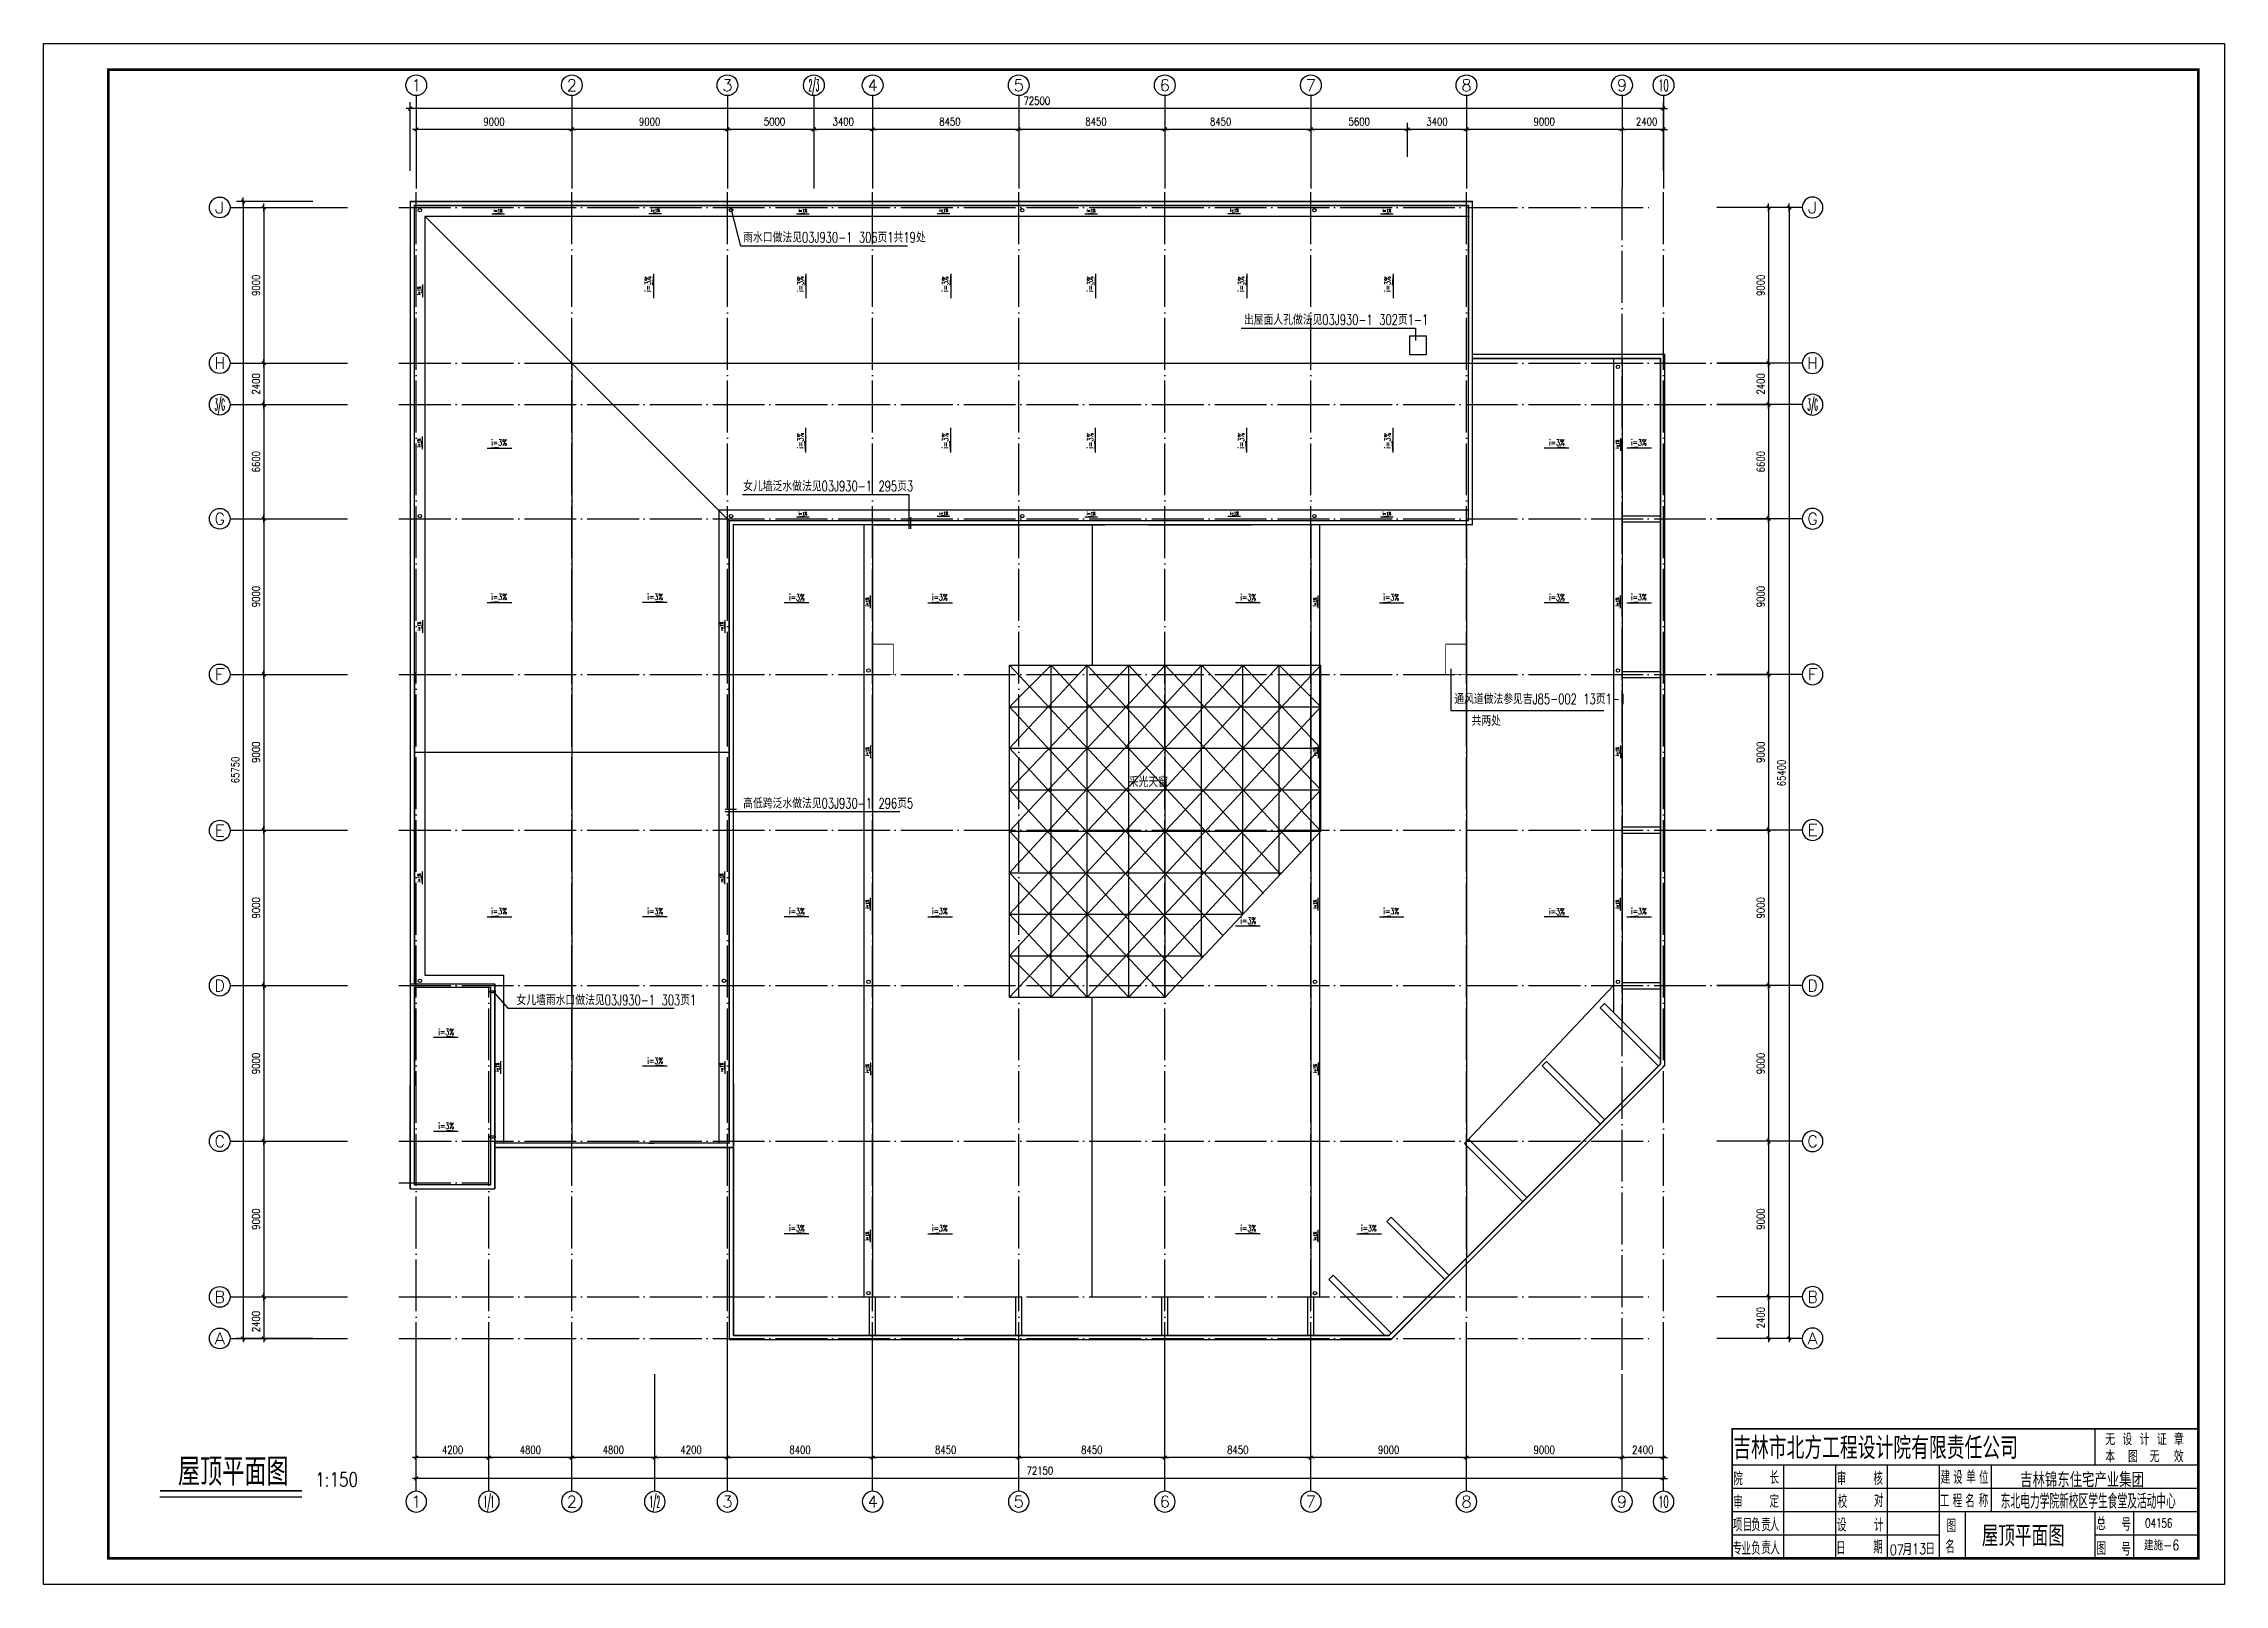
# Model space of a CAD drawing. Extents: x -55219 to 470149, y 494712 to 780039.
# Drawn here: x 343999 to 470149, y 494712 to 583812 of the extents above; entities that cross this region are included whole.
import ezdxf
from ezdxf.enums import TextEntityAlignment as Align

# ---------------------------------------------------------------- set-up
doc = ezdxf.new("R2010")
doc.units = 0
doc.header["$LTSCALE"] = 1500
doc.header["$MEASUREMENT"] = 0
doc.linetypes.add('DOTE', pattern=[2.42, 2, -0.2, 0.02, -0.2])
doc.layers.get('0').update_dxf_attribs({"linetype": 'CONTINUOUS'})
doc.layers.get('DEFPOINTS').update_dxf_attribs({"linetype": 'CONTINUOUS'})
for name, color, linetype in [('AXIS', 3, 'CONTINUOUS'), ('AXIS_TEXT', 7, 'CONTINUOUS'), ('B1', 3, 'CONTINUOUS'), ('DOTE', 1, 'DOTE'), ('GPSCOMMON', 7, 'CONTINUOUS'), ('LVTRY', 6, 'CONTINUOUS'), ('PUB_DIM', 3, 'CONTINUOUS'), ('PUB_TEXT', 7, 'CONTINUOUS'), ('PUB_TITLE', 4, 'CONTINUOUS'), ('PUB_WALL', 255, 'CONTINUOUS'), ('STAIR', 2, 'CONTINUOUS'), ('WALL', 255, 'CONTINUOUS'), ('WINDOW', 2, 'CONTINUOUS'), ('文字和字符', 3, 'CONTINUOUS')]:
    doc.layers.add(name, color=color, linetype=linetype)
doc.styles.add('_HZTXT', font='txt.shx', dxfattribs={"width": 0.8, "bigfont": 'hztxt.shx'})
doc.styles.add('COMPLEX', font='COMPLEX')
doc.styles.add('DIM', font='TXT', dxfattribs={"width": 0.7, "bigfont": 'HZTXT'})
doc.styles.add('DIM_FONT', font='SIMPLEX.shx', dxfattribs={"width": 0.8})
doc.styles.add('GPSXW', font='txt.shx', dxfattribs={"width": 0.8, "bigfont": 'hztxt.shx'})
doc.styles.add('H1', font='')
doc.styles.add('STY10', font='TXT', dxfattribs={"width": 0.7, "bigfont": 'HZTXT'})
doc.styles.add('STY13', font='TXT.shx', dxfattribs={"width": 0.7, "bigfont": 'STK.shx'})
doc.styles.add('STY3', font='TXT', dxfattribs={"width": 0.85, "bigfont": 'STK'})
doc.styles.add('STY7', font='TXT', dxfattribs={"width": 0.7, "bigfont": 'HZTXT'})
doc.styles.add('STY8', font='TXT', dxfattribs={"width": 0.7, "bigfont": 'HZTXT'})
doc.styles.add('STY9', font='TXT', dxfattribs={"width": 0.7, "bigfont": 'HZTXT'})
doc.styles.get('H1').set_extended_font_data('SimSun')
doc.dimstyles.new('AXIS150', dxfattribs={"dimscale": 1.5, "dimtxt": 300, "dimasz": 1, "dimexe": 250, "dimexo": 300, "dimgap": 150, "dimtad": 1, "dimdec": 0, "dimzin": 0, "dimdsep": 46, "dimtxsty": 'DIM_FONT', "dimblk": '_DIMX', "dimcen": 0.09, "dimse1": 1, "dimse2": 1, "dimclrt": 7, "dimadec": 0, "dimazin": 0, "dimtfac": 1, "dimtdec": 0, "dimtix": 1, "dimtmove": 2, "dimatfit": 3, "dimldrblk": '_DIMX', "dimfxl": 1, "dimtolj": 1, "dimtzin": 0, "dimarcsym": 0})
doc.dimstyles.new('DIMA150', dxfattribs={"dimscale": 1.5, "dimtxt": 300, "dimasz": 1, "dimexe": 250, "dimexo": 300, "dimgap": 150, "dimtad": 1, "dimdec": 0, "dimzin": 0, "dimdsep": 46, "dimtxsty": 'DIM_FONT', "dimblk": '_DIMX', "dimcen": 0.09, "dimse1": 1, "dimclrt": 7, "dimadec": 0, "dimazin": 0, "dimtfac": 1, "dimtdec": 0, "dimtix": 1, "dimtmove": 2, "dimatfit": 3, "dimldrblk": '_DIMX', "dimfxl": 1, "dimtolj": 1, "dimtzin": 0, "dimarcsym": 0})
doc.dimstyles.new('DIMB150', dxfattribs={"dimscale": 1.5, "dimtxt": 300, "dimasz": 1, "dimexe": 250, "dimexo": 300, "dimgap": 150, "dimtad": 1, "dimdec": 0, "dimzin": 0, "dimdsep": 46, "dimtxsty": 'DIM_FONT', "dimblk": '_DIMX', "dimcen": 0.09, "dimse2": 1, "dimclrt": 7, "dimadec": 0, "dimazin": 0, "dimtfac": 1, "dimtdec": 0, "dimtix": 1, "dimtmove": 2, "dimatfit": 3, "dimldrblk": '_DIMX', "dimfxl": 1, "dimtolj": 1, "dimtzin": 0, "dimarcsym": 0})
doc.dimstyles.new('DIMN150', dxfattribs={"dimscale": 1.5, "dimtxt": 300, "dimasz": 1, "dimexe": 250, "dimexo": 300, "dimgap": 150, "dimtad": 1, "dimdec": 0, "dimzin": 0, "dimdsep": 46, "dimtxsty": 'DIM_FONT', "dimblk": '_DIMX', "dimcen": 0.09, "dimclrt": 7, "dimadec": 0, "dimazin": 0, "dimtfac": 1, "dimtdec": 0, "dimtix": 1, "dimtmove": 2, "dimatfit": 3, "dimldrblk": '_DIMX', "dimfxl": 1, "dimtolj": 1, "dimtzin": 0, "dimarcsym": 0})

msp = doc.modelspace()

# ---------------------------------------------------------------- texts
at = {"color": 3, "linetype": 'Continuous'}
for s, height, style, width, p in [('吉林市北方工程设计院有限责任公司', 1275, 'STY3', 0.85, (441733.3, 501955.9)), ('院', 750, 'STY8', 0.7, (441739, 500444.2)), ('长', 750, 'STY8', 0.7, (443835.2, 500508.8)), ('审', 750, 'STY8', 0.7, (447725.2, 500453.2)), ('核', 750, 'STY8', 0.7, (449843.7, 500459.3)), ('建', 750, 'STY9', 0.7, (453738.1, 500528.4)), ('设', 750, 'STY9', 0.7, (454457.5, 500521.6)), ('单', 750, 'STY9', 0.7, (455210.1, 500550.2)), ('位', 750, 'STY9', 0.7, (455956.4, 500507.8)), ('审', 750, 'STY8', 0.7, (441739, 499078.7)), ('定', 750, 'STY8', 0.7, (443835.2, 499143.3)), ('校', 750, 'STY8', 0.7, (447784.8, 499127)), ('对', 750, 'STY8', 0.7, (449879.4, 499185.5)), ('工', 750, 'STY9', 0.7, (453689.5, 499168)), ('程', 750, 'STY9', 0.7, (454430.6, 499161.2)), ('名', 750, 'STY9', 0.7, (455153.5, 499154.3)), ('称', 750, 'STY9', 0.7, (455940.8, 499183)), ('目', 750, 'STY8', 0.7, (442289, 497778.6)), ('负', 750, 'STY8', 0.7, (442768.3, 497778.6)), ('责', 750, 'STY8', 0.7, (443354.6, 497778.6)), ('人', 750, 'STY8', 0.7, (443846.5, 497778.6)), ('设', 750, 'STY8', 0.7, (447732.5, 497769.3)), ('计', 750, 'STY8', 0.7, (449881.6, 497767.7)), ('图', 750, 'STY10', 0.7, (454078.1, 497728.1)), ('总', 750, 'STY7', 0.7, (462744.5, 497836.9)), ('号', 750, 'STY7', 0.7, (464197.9, 497805.2)), ('04156', 525, 'STY7', 0.7, (465566.1, 497992)), ('业', 750, 'STY8', 0.7, (442206.2, 496403.3)), ('负', 750, 'STY8', 0.7, (442774.6, 496425.4)), ('责', 750, 'STY8', 0.7, (443362.5, 496463.1)), ('人', 750, 'STY8', 0.7, (443881.2, 496438.1)), ('日', 750, 'STY8', 0.7, (447688.7, 496438.3)), ('期', 750, 'STY8', 0.7, (449835.5, 496496.1)), ('月', 675, 'STY8', 0.7, (451530.5, 496397.1)), ('日', 675, 'STY8', 0.7, (452844.4, 496431.9)), ('名', 750, 'STY10', 0.7, (454004.8, 496514.8)), ('图', 750, 'STY7', 0.7, (462755.5, 496409.3)), ('号', 750, 'STY7', 0.7, (464189.2, 496378))]:
    msp.add_text(s, height=height, dxfattribs=dict(at, style=style, width=width)).set_placement(p)
at = {"color": 3}
for s, height, style, width, p in [('无', 675, 'STY13', 0.7, (463260.8, 502760.4)), ('设', 675, 'STY13', 0.7, (464253.5, 502760.4)), ('计', 675, 'STY13', 0.7, (465246.3, 502760.4)), ('证', 675, 'STY13', 0.7, (466239.1, 502760.4)), ('章', 675, 'STY13', 0.7, (467231.9, 502760.4)), ('本', 675, 'STY13', 0.7, (463260.8, 501773)), ('图', 675, 'STY13', 0.7, (464572.4, 501773)), ('无', 675, 'STY13', 0.7, (465826.2, 501773)), ('效', 675, 'STY13', 0.7, (467224.6, 501773)), ('13', 600, 'GPSXW', 0.8, (452078.1, 496466.6)), ('07', 600, 'GPSXW', 0.8, (450789.3, 496405.4))]:
    msp.add_text(s, height=height, dxfattribs=dict(at, style=style, width=width)).set_placement(p)
at = {"linetype": 'Continuous', "style": 'STY8', "width": 0.7}
for s, p in [('项', (441714, 497778.6)), ('专', (441701.7, 496424.6))]:
    msp.add_text(s, height=750, dxfattribs=at).set_placement(p)
at = {"color": 0, "linetype": 'ByBlock', "attachment_point": 5, "style": 'DIM'}
for s, insert, char_height in [('i=1%', (370286.2, 574147.6), 175), ('i=1%', (379388.8, 574163.5), 175), ('i=1%', (387921, 574147.6), 175), ('i=1%', (396065.2, 574163.5), 175), ('i=1%', (404597.5, 574147.6), 175), ('i=1%', (412885.4, 574163.5), 175), ('i=1%', (421705.2, 574147.6), 175), ('i=3%', (370348.5, 560740.1), 350), ('i=3%', (431542, 560744.5), 350), ('i=3%', (436279.1, 560753.3), 350), ('i=1%', (387921, 556633.3), 175), ('i=1%', (396065.2, 556649.2), 175), ('i=1%', (404597.5, 556633.3), 175), ('i=1%', (412885.4, 556649.2), 175), ('i=1%', (421705.2, 556633.3), 175), ('i=3%', (370348.5, 551816.3), 350), ('i=3%', (387575.7, 551792.6), 350), ('i=3%', (395842.1, 551792.6), 350), ('i=3%', (413688.4, 551792.6), 350), ('i=3%', (421954.7, 551792.6), 350), ('i=3%', (431542, 551792.6), 350), ('i=3%', (436279.1, 551801.4), 350), ('i=3%', (370348.5, 533638.3), 350), ('i=3%', (379380, 533638.3), 350), ('i=3%', (387575.7, 533638.3), 350), ('i=3%', (395842.1, 533638.3), 350), ('i=3%', (421954.7, 533638.3), 350), ('i=3%', (431542, 533629.5), 350), ('i=3%', (436279.1, 533638.3), 350), ('i=3%', (413688.4, 533094), 350), ('i=3%', (387575.7, 515303.6), 350), ('i=3%', (395842.1, 515303.6), 350), ('i=3%', (413688.4, 515303.6), 350), ('i=3%', (420660.9, 515303.6), 350)]:
    msp.add_mtext(s, dxfattribs=dict(at, insert=insert, char_height=char_height))
at = {"color": 0, "linetype": 'ByBlock', "attachment_point": 5, "rotation": 90, "style": 'DIM'}
for s, insert, char_height in [('i=3%', (378957.3, 569909.7), 350), ('i=3%', (387775.1, 569909.7), 350), ('i=3%', (396155.6, 569909.7), 350), ('i=3%', (404536.2, 569909.7), 350), ('i=3%', (413273.3, 569909.7), 350), ('i=3%', (421743, 569909.7), 350), ('i=1%', (365721.9, 569523.6), 175), ('i=1%', (365721.9, 560723.8), 175), ('i=3%', (387775.1, 560854.4), 350), ('i=3%', (396155.6, 560854.4), 350), ('i=3%', (404536.2, 560854.4), 350), ('i=3%', (413273.3, 560854.4), 350), ('i=3%', (421743, 560854.4), 350), ('i=1%', (435039.6, 560644), 175), ('i=1%', (391639.8, 551533.7), 175), ('i=1%', (417548.5, 551533.7), 175), ('i=1%', (435039.6, 551533.7), 175), ('i=1%', (365721.9, 550116), 175), ('i=1%', (383224.2, 550116), 175), ('i=1%', (391639.8, 542876.7), 175), ('i=1%', (417548.5, 542876.7), 175), ('i=1%', (435039.6, 542876.7), 175), ('i=1%', (365721.9, 535565.3), 175), ('i=1%', (383224.2, 535565.3), 175), ('i=1%', (391639.8, 534048), 175), ('i=1%', (417548.5, 534048), 175), ('i=1%', (435039.6, 534048), 175), ('i=1%', (370250.3, 524614.2), 175), ('i=1%', (383224.2, 524614.2), 175), ('i=1%', (391639.8, 524538.3), 175), ('i=1%', (417548.5, 524538.3), 175), ('i=1%', (391639.8, 514856.9), 175), ('i=1%', (417548.5, 514856.9), 175)]:
    msp.add_mtext(s, dxfattribs=dict(at, insert=insert, char_height=char_height))
at = {"layer": 'B1', "color": 3, "style": '_HZTXT', "width": 0.8}
msp.add_text('建施-6', height=600, dxfattribs=at).set_placement((465495, 496681.5))
at = {"layer": 'LVTRY', "style": '_HZTXT', "width": 0.8}
for height, p in [(1600, (351768.6, 500421.8)), (1200, (456115.1, 496912.3))]:
    msp.add_text('屋顶平面图', height=height, dxfattribs=at).set_placement(p)
at = {"layer": 'LVTRY', "color": 7, "insert": (359714.4, 501180.5), "char_height": 800, "width": 6951, "attachment_point": 1, "style": 'DIM_FONT'}
msp.add_mtext('1:150', dxfattribs=at)
at = {"layer": 'PUB_TEXT', "style": '_HZTXT', "width": 0.7}
for s, p in [('雨水口做法见03J930-1 306页1共19处', (384468.6, 572310.6)), ('出屋面人孔做法见03J930-1 302页1-1', (413433.6, 567549.3)), ('女儿墙泛水做法见03J930-1 295页3', (384468.6, 557923.9)), ('通风道做法参见吉J85-002 13页1-1', (425600.2, 545617.3)), ('共两处', (426600.3, 544357.1)), ('采光天窗', (406773.2, 540817.2)), ('高低跨泛水做法见03J930-1 296页5', (384468.6, 539582.2)), ('女儿墙雨水口做法见03J930-1 303页1', (371352.6, 528206.5))]:
    msp.add_text(s, height=600, dxfattribs=at).set_placement(p)
at = {"layer": '文字和字符', "color": 2, "style": 'H1'}
for s, width, p in [('吉林锦东住宅产业集团', 0.7, (458333.6, 500405)), ('东北电力学院新校区学生食堂及活动中心', 0.55, (457212.2, 499171.9))]:
    msp.add_text(s, height=750, dxfattribs=dict(at, width=width)).set_placement(p)

# ---------------------------------------------------------------- blocks, each defined once
blk = doc.blocks.new('_DIMX')
blk.add_line((-150, 0), (150, 0))
at = {"const_width": 50}
blk.add_lwpolyline([(-70, -70), (70, 70)], dxfattribs=at)
blk = doc.blocks.new('*D841')
at = {"color": 0, "linetype": 'ByBlock'}
blk.add_line((379354, 502043), (374557, 502043), dxfattribs=at)
at = {"layer": 'DEFPOINTS', "color": 0, "linetype": 'ByBlock'}
for p in [(374555, 506873), (379355, 506873), (374555, 502043)]:
    blk.add_point(p, dxfattribs=at)
at = {"color": 0, "linetype": 'ByBlock', "xscale": 1.5, "yscale": 1.5, "zscale": 1.5, "rotation": 180}
blk.add_blockref('_DIMX', (374555, 502043), dxfattribs=at)
at = {"color": 0, "linetype": 'ByBlock', "xscale": 1.5, "yscale": 1.5, "zscale": 1.5}
blk.add_blockref('_DIMX', (379355, 502043), dxfattribs=at)
at = {"color": 7, "linetype": 'ByBlock', "insert": (376955, 502493), "char_height": 450, "attachment_point": 5, "style": 'DIM_FONT'}
blk.add_mtext('\\A1;4800', dxfattribs=at)
blk = doc.blocks.new('_AXISO')
blk.add_circle((0, 0), 0.5)
at = {"layer": 'AXIS_TEXT', "style": 'COMPLEX', "width": 1.041667}
blk.add_attdef('A', text='', height=0.56, dxfattribs=at).set_placement((-0.25, -0.28), (0.25, -0.28), align=Align.FIT)
blk = doc.blocks.new('*D840')
at = {"color": 0, "linetype": 'ByBlock'}
for p, q in [((422905, 577260), (422905, 579230)), ((422904, 578855), (417307, 578855))]:
    blk.add_line(p, q, dxfattribs=at)
at = {"layer": 'DEFPOINTS', "color": 0, "linetype": 'ByBlock'}
for p in [(417305, 578855), (417305, 576810), (422905, 576810)]:
    blk.add_point(p, dxfattribs=at)
at = {"color": 0, "linetype": 'ByBlock', "xscale": 1.5, "yscale": 1.5, "zscale": 1.5, "rotation": 180}
blk.add_blockref('_DIMX', (417305, 578855), dxfattribs=at)
at = {"color": 0, "linetype": 'ByBlock', "xscale": 1.5, "yscale": 1.5, "zscale": 1.5}
blk.add_blockref('_DIMX', (422905, 578855), dxfattribs=at)
at = {"color": 7, "linetype": 'ByBlock', "insert": (420105, 579305), "char_height": 450, "attachment_point": 5, "style": 'DIM_FONT'}
blk.add_mtext('\\A1;5600', dxfattribs=at)
blk = doc.blocks.new('*D839')
at = {"color": 0, "linetype": 'ByBlock'}
blk.add_line((356737, 520334), (356737, 511337), dxfattribs=at)
at = {"layer": 'DEFPOINTS', "color": 0, "linetype": 'ByBlock'}
for p in [(361569, 520335), (356737, 511335), (361569, 511335)]:
    blk.add_point(p, dxfattribs=at)
at = {"color": 0, "linetype": 'ByBlock', "xscale": 1.5, "yscale": 1.5, "zscale": 1.5}
for p, rotation in [((356737, 520335), 90), ((356737, 511335), 270)]:
    blk.add_blockref('_DIMX', p, dxfattribs=dict(at, rotation=rotation))
at = {"color": 7, "linetype": 'ByBlock', "insert": (356287, 515835), "char_height": 450, "attachment_point": 5, "rotation": 90, "style": 'DIM_FONT'}
blk.add_mtext('\\A1;9000', dxfattribs=at)
blk = doc.blocks.new('*D838')
at = {"color": 0, "linetype": 'ByBlock'}
blk.add_line((356737, 511334), (356737, 508937), dxfattribs=at)
at = {"layer": 'DEFPOINTS', "color": 0, "linetype": 'ByBlock'}
for p in [(361569, 511335), (356737, 508935), (361569, 508935)]:
    blk.add_point(p, dxfattribs=at)
at = {"color": 0, "linetype": 'ByBlock', "xscale": 1.5, "yscale": 1.5, "zscale": 1.5}
for p, rotation in [((356737, 511335), 90), ((356737, 508935), 270)]:
    blk.add_blockref('_DIMX', p, dxfattribs=dict(at, rotation=rotation))
at = {"color": 7, "linetype": 'ByBlock', "insert": (356287, 509910), "char_height": 450, "attachment_point": 5, "rotation": 90, "style": 'DIM_FONT'}
blk.add_mtext('\\A1;2400', dxfattribs=at)
blk = doc.blocks.new('*D837')
at = {"color": 0, "linetype": 'ByBlock'}
for p, q in [((359570, 574684), (355162, 574684)), ((355537, 574682), (355537, 508935)), ((359570, 508934), (355162, 508934))]:
    blk.add_line(p, q, dxfattribs=at)
at = {"layer": 'DEFPOINTS', "color": 0, "linetype": 'ByBlock'}
for p in [(360020, 574684), (355537, 508934), (360020, 508934)]:
    blk.add_point(p, dxfattribs=at)
at = {"color": 0, "linetype": 'ByBlock', "xscale": 1.5, "yscale": 1.5, "zscale": 1.5}
for p, rotation in [((355537, 574684), 90), ((355537, 508934), 270)]:
    blk.add_blockref('_DIMX', p, dxfattribs=dict(at, rotation=rotation))
at = {"color": 7, "linetype": 'ByBlock', "insert": (355087, 541809), "char_height": 450, "attachment_point": 5, "rotation": 90, "style": 'DIM_FONT'}
blk.add_mtext('\\A1;65750', dxfattribs=at)
blk = doc.blocks.new('*D836')
at = {"color": 0, "linetype": 'ByBlock'}
blk.add_line((356737, 529334), (356737, 520337), dxfattribs=at)
at = {"layer": 'DEFPOINTS', "color": 0, "linetype": 'ByBlock'}
for p in [(361569, 529335), (356737, 520335), (361569, 520335)]:
    blk.add_point(p, dxfattribs=at)
at = {"color": 0, "linetype": 'ByBlock', "xscale": 1.5, "yscale": 1.5, "zscale": 1.5}
for p, rotation in [((356737, 529335), 90), ((356737, 520335), 270)]:
    blk.add_blockref('_DIMX', p, dxfattribs=dict(at, rotation=rotation))
at = {"color": 7, "linetype": 'ByBlock', "insert": (356287, 524835), "char_height": 450, "attachment_point": 5, "rotation": 90, "style": 'DIM_FONT'}
blk.add_mtext('\\A1;9000', dxfattribs=at)
blk = doc.blocks.new('*D835')
at = {"color": 0, "linetype": 'ByBlock'}
blk.add_line((356737, 538334), (356737, 529337), dxfattribs=at)
at = {"layer": 'DEFPOINTS', "color": 0, "linetype": 'ByBlock'}
for p in [(361569, 538335), (356737, 529335), (361569, 529335)]:
    blk.add_point(p, dxfattribs=at)
at = {"color": 0, "linetype": 'ByBlock', "xscale": 1.5, "yscale": 1.5, "zscale": 1.5}
for p, rotation in [((356737, 538335), 90), ((356737, 529335), 270)]:
    blk.add_blockref('_DIMX', p, dxfattribs=dict(at, rotation=rotation))
at = {"color": 7, "linetype": 'ByBlock', "insert": (356287, 533835), "char_height": 450, "attachment_point": 5, "rotation": 90, "style": 'DIM_FONT'}
blk.add_mtext('\\A1;9000', dxfattribs=at)
blk = doc.blocks.new('*D834')
at = {"color": 0, "linetype": 'ByBlock'}
blk.add_line((356737, 547334), (356737, 538337), dxfattribs=at)
at = {"layer": 'DEFPOINTS', "color": 0, "linetype": 'ByBlock'}
for p in [(361569, 547335), (356737, 538335), (361569, 538335)]:
    blk.add_point(p, dxfattribs=at)
at = {"color": 0, "linetype": 'ByBlock', "xscale": 1.5, "yscale": 1.5, "zscale": 1.5}
for p, rotation in [((356737, 547335), 90), ((356737, 538335), 270)]:
    blk.add_blockref('_DIMX', p, dxfattribs=dict(at, rotation=rotation))
at = {"color": 7, "linetype": 'ByBlock', "insert": (356287, 542835), "char_height": 450, "attachment_point": 5, "rotation": 90, "style": 'DIM_FONT'}
blk.add_mtext('\\A1;9000', dxfattribs=at)
blk = doc.blocks.new('*D833')
at = {"color": 0, "linetype": 'ByBlock'}
blk.add_line((356737, 556334), (356737, 547337), dxfattribs=at)
at = {"layer": 'DEFPOINTS', "color": 0, "linetype": 'ByBlock'}
for p in [(361569, 556335), (356737, 547335), (361569, 547335)]:
    blk.add_point(p, dxfattribs=at)
at = {"color": 0, "linetype": 'ByBlock', "xscale": 1.5, "yscale": 1.5, "zscale": 1.5}
for p, rotation in [((356737, 556335), 90), ((356737, 547335), 270)]:
    blk.add_blockref('_DIMX', p, dxfattribs=dict(at, rotation=rotation))
at = {"color": 7, "linetype": 'ByBlock', "insert": (356287, 551835), "char_height": 450, "attachment_point": 5, "rotation": 90, "style": 'DIM_FONT'}
blk.add_mtext('\\A1;9000', dxfattribs=at)
blk = doc.blocks.new('*D832')
at = {"color": 0, "linetype": 'ByBlock'}
blk.add_line((356737, 574334), (356737, 565337), dxfattribs=at)
at = {"layer": 'DEFPOINTS', "color": 0, "linetype": 'ByBlock'}
for p in [(361569, 574335), (356737, 565335), (361569, 565335)]:
    blk.add_point(p, dxfattribs=at)
at = {"color": 0, "linetype": 'ByBlock', "xscale": 1.5, "yscale": 1.5, "zscale": 1.5}
for p, rotation in [((356737, 574335), 90), ((356737, 565335), 270)]:
    blk.add_blockref('_DIMX', p, dxfattribs=dict(at, rotation=rotation))
at = {"color": 7, "linetype": 'ByBlock', "insert": (356287, 569835), "char_height": 450, "attachment_point": 5, "rotation": 90, "style": 'DIM_FONT'}
blk.add_mtext('\\A1;9000', dxfattribs=at)
blk = doc.blocks.new('*D831')
at = {"color": 0, "linetype": 'ByBlock'}
blk.add_line((356737, 562934), (356737, 556337), dxfattribs=at)
at = {"layer": 'DEFPOINTS', "color": 0, "linetype": 'ByBlock'}
for p in [(361569, 562935), (356737, 556335), (361569, 556335)]:
    blk.add_point(p, dxfattribs=at)
at = {"color": 0, "linetype": 'ByBlock', "xscale": 1.5, "yscale": 1.5, "zscale": 1.5}
for p, rotation in [((356737, 562935), 90), ((356737, 556335), 270)]:
    blk.add_blockref('_DIMX', p, dxfattribs=dict(at, rotation=rotation))
at = {"color": 7, "linetype": 'ByBlock', "insert": (356287, 559635), "char_height": 450, "attachment_point": 5, "rotation": 90, "style": 'DIM_FONT'}
blk.add_mtext('\\A1;6600', dxfattribs=at)
blk = doc.blocks.new('*D830')
at = {"color": 0, "linetype": 'ByBlock'}
blk.add_line((356737, 565334), (356737, 562937), dxfattribs=at)
at = {"layer": 'DEFPOINTS', "color": 0, "linetype": 'ByBlock'}
for p in [(361569, 565335), (356737, 562935), (361569, 562935)]:
    blk.add_point(p, dxfattribs=at)
at = {"color": 0, "linetype": 'ByBlock', "xscale": 1.5, "yscale": 1.5, "zscale": 1.5}
for p, rotation in [((356737, 565335), 90), ((356737, 562935), 270)]:
    blk.add_blockref('_DIMX', p, dxfattribs=dict(at, rotation=rotation))
at = {"color": 7, "linetype": 'ByBlock', "insert": (356287, 564135), "char_height": 450, "attachment_point": 5, "rotation": 90, "style": 'DIM_FONT'}
blk.add_mtext('\\A1;2400', dxfattribs=at)
blk = doc.blocks.new('*D829')
at = {"color": 0, "linetype": 'ByBlock'}
blk.add_line((437703, 500843), (365557, 500843), dxfattribs=at)
at = {"layer": 'DEFPOINTS', "color": 0, "linetype": 'ByBlock'}
for p in [(365555, 506873), (437705, 506873), (365555, 500843)]:
    blk.add_point(p, dxfattribs=at)
at = {"color": 0, "linetype": 'ByBlock', "xscale": 1.5, "yscale": 1.5, "zscale": 1.5}
for p, rotation in [((365555, 500843), 179.9999999999999), ((437705, 500843), 359.9999999999999)]:
    blk.add_blockref('_DIMX', p, dxfattribs=dict(at, rotation=rotation))
at = {"color": 7, "linetype": 'ByBlock', "insert": (401630, 501293), "char_height": 450, "attachment_point": 5, "style": 'DIM_FONT'}
blk.add_mtext('\\A1;72150', dxfattribs=at)
blk = doc.blocks.new('*D828')
at = {"color": 0, "linetype": 'ByBlock'}
blk.add_line((437703, 502043), (435307, 502043), dxfattribs=at)
at = {"layer": 'DEFPOINTS', "color": 0, "linetype": 'ByBlock'}
for p in [(435305, 506873), (437705, 506873), (435305, 502043)]:
    blk.add_point(p, dxfattribs=at)
at = {"color": 0, "linetype": 'ByBlock', "xscale": 1.5, "yscale": 1.5, "zscale": 1.5, "rotation": 180}
blk.add_blockref('_DIMX', (435305, 502043), dxfattribs=at)
at = {"color": 0, "linetype": 'ByBlock', "xscale": 1.5, "yscale": 1.5, "zscale": 1.5}
blk.add_blockref('_DIMX', (437705, 502043), dxfattribs=at)
at = {"color": 7, "linetype": 'ByBlock', "insert": (436505, 502493), "char_height": 450, "attachment_point": 5, "style": 'DIM_FONT'}
blk.add_mtext('\\A1;2400', dxfattribs=at)
blk = doc.blocks.new('*D827')
at = {"color": 0, "linetype": 'ByBlock'}
blk.add_line((383554, 502043), (379357, 502043), dxfattribs=at)
at = {"layer": 'DEFPOINTS', "color": 0, "linetype": 'ByBlock'}
for p in [(379355, 506873), (383555, 506873), (379355, 502043)]:
    blk.add_point(p, dxfattribs=at)
at = {"color": 0, "linetype": 'ByBlock', "xscale": 1.5, "yscale": 1.5, "zscale": 1.5, "rotation": 180}
blk.add_blockref('_DIMX', (379355, 502043), dxfattribs=at)
at = {"color": 0, "linetype": 'ByBlock', "xscale": 1.5, "yscale": 1.5, "zscale": 1.5}
blk.add_blockref('_DIMX', (383555, 502043), dxfattribs=at)
at = {"color": 7, "linetype": 'ByBlock', "insert": (381455, 502493), "char_height": 450, "attachment_point": 5, "style": 'DIM_FONT'}
blk.add_mtext('\\A1;4200', dxfattribs=at)
blk = doc.blocks.new('*D826')
at = {"color": 0, "linetype": 'ByBlock'}
blk.add_line((374554, 502043), (369757, 502043), dxfattribs=at)
at = {"layer": 'DEFPOINTS', "color": 0, "linetype": 'ByBlock'}
for p in [(369755, 506873), (374555, 506873), (369755, 502043)]:
    blk.add_point(p, dxfattribs=at)
at = {"color": 0, "linetype": 'ByBlock', "xscale": 1.5, "yscale": 1.5, "zscale": 1.5, "rotation": 180}
blk.add_blockref('_DIMX', (369755, 502043), dxfattribs=at)
at = {"color": 0, "linetype": 'ByBlock', "xscale": 1.5, "yscale": 1.5, "zscale": 1.5}
blk.add_blockref('_DIMX', (374555, 502043), dxfattribs=at)
at = {"color": 7, "linetype": 'ByBlock', "insert": (372155, 502493), "char_height": 450, "attachment_point": 5, "style": 'DIM_FONT'}
blk.add_mtext('\\A1;4800', dxfattribs=at)
blk = doc.blocks.new('*D825')
at = {"color": 0, "linetype": 'ByBlock'}
blk.add_line((369754, 502043), (365557, 502043), dxfattribs=at)
at = {"layer": 'DEFPOINTS', "color": 0, "linetype": 'ByBlock'}
for p in [(365555, 506873), (369755, 506873), (365555, 502043)]:
    blk.add_point(p, dxfattribs=at)
at = {"color": 0, "linetype": 'ByBlock', "xscale": 1.5, "yscale": 1.5, "zscale": 1.5, "rotation": 180}
blk.add_blockref('_DIMX', (365555, 502043), dxfattribs=at)
at = {"color": 0, "linetype": 'ByBlock', "xscale": 1.5, "yscale": 1.5, "zscale": 1.5}
blk.add_blockref('_DIMX', (369755, 502043), dxfattribs=at)
at = {"color": 7, "linetype": 'ByBlock', "insert": (367655, 502493), "char_height": 450, "attachment_point": 5, "style": 'DIM_FONT'}
blk.add_mtext('\\A1;4200', dxfattribs=at)
blk = doc.blocks.new('*D824')
at = {"color": 0, "linetype": 'ByBlock'}
blk.add_line((435304, 502043), (426307, 502043), dxfattribs=at)
at = {"layer": 'DEFPOINTS', "color": 0, "linetype": 'ByBlock'}
for p in [(426305, 506873), (435305, 506873), (426305, 502043)]:
    blk.add_point(p, dxfattribs=at)
at = {"color": 0, "linetype": 'ByBlock', "xscale": 1.5, "yscale": 1.5, "zscale": 1.5, "rotation": 180.0000000000004}
blk.add_blockref('_DIMX', (426305, 502043), dxfattribs=at)
at = {"color": 0, "linetype": 'ByBlock', "xscale": 1.5, "yscale": 1.5, "zscale": 1.5}
blk.add_blockref('_DIMX', (435305, 502043), dxfattribs=at)
at = {"color": 7, "linetype": 'ByBlock', "insert": (430805, 502493), "char_height": 450, "attachment_point": 5, "style": 'DIM_FONT'}
blk.add_mtext('\\A1;9000', dxfattribs=at)
blk = doc.blocks.new('*D823')
at = {"color": 0, "linetype": 'ByBlock'}
blk.add_line((391954, 502043), (383557, 502043), dxfattribs=at)
at = {"layer": 'DEFPOINTS', "color": 0, "linetype": 'ByBlock'}
for p in [(383555, 506873), (391955, 506873), (383555, 502043)]:
    blk.add_point(p, dxfattribs=at)
at = {"color": 0, "linetype": 'ByBlock', "xscale": 1.5, "yscale": 1.5, "zscale": 1.5, "rotation": 180}
blk.add_blockref('_DIMX', (383555, 502043), dxfattribs=at)
at = {"color": 0, "linetype": 'ByBlock', "xscale": 1.5, "yscale": 1.5, "zscale": 1.5}
blk.add_blockref('_DIMX', (391955, 502043), dxfattribs=at)
at = {"color": 7, "linetype": 'ByBlock', "insert": (387755, 502493), "char_height": 450, "attachment_point": 5, "style": 'DIM_FONT'}
blk.add_mtext('\\A1;8400', dxfattribs=at)
blk = doc.blocks.new('*D822')
at = {"color": 0, "linetype": 'ByBlock'}
blk.add_line((426304, 502043), (417307, 502043), dxfattribs=at)
at = {"layer": 'DEFPOINTS', "color": 0, "linetype": 'ByBlock'}
for p in [(417305, 506873), (426305, 506873), (417305, 502043)]:
    blk.add_point(p, dxfattribs=at)
at = {"color": 0, "linetype": 'ByBlock', "xscale": 1.5, "yscale": 1.5, "zscale": 1.5}
for p, rotation in [((417305, 502043), 179.9999999999996), ((426305, 502043), 359.9999999999996)]:
    blk.add_blockref('_DIMX', p, dxfattribs=dict(at, rotation=rotation))
at = {"color": 7, "linetype": 'ByBlock', "insert": (421805, 502493), "char_height": 450, "attachment_point": 5, "style": 'DIM_FONT'}
blk.add_mtext('\\A1;9000', dxfattribs=at)
blk = doc.blocks.new('*D821')
at = {"color": 0, "linetype": 'ByBlock'}
blk.add_line((417304, 502043), (408857, 502043), dxfattribs=at)
at = {"layer": 'DEFPOINTS', "color": 0, "linetype": 'ByBlock'}
for p in [(408855, 506873), (417305, 506873), (408855, 502043)]:
    blk.add_point(p, dxfattribs=at)
at = {"color": 0, "linetype": 'ByBlock', "xscale": 1.5, "yscale": 1.5, "zscale": 1.5, "rotation": 180}
blk.add_blockref('_DIMX', (408855, 502043), dxfattribs=at)
at = {"color": 0, "linetype": 'ByBlock', "xscale": 1.5, "yscale": 1.5, "zscale": 1.5}
blk.add_blockref('_DIMX', (417305, 502043), dxfattribs=at)
at = {"color": 7, "linetype": 'ByBlock', "insert": (413080, 502493), "char_height": 450, "attachment_point": 5, "style": 'DIM_FONT'}
blk.add_mtext('\\A1;8450', dxfattribs=at)
blk = doc.blocks.new('*D820')
at = {"color": 0, "linetype": 'ByBlock'}
blk.add_line((408854, 502043), (400407, 502043), dxfattribs=at)
at = {"layer": 'DEFPOINTS', "color": 0, "linetype": 'ByBlock'}
for p in [(400405, 506873), (408855, 506873), (400405, 502043)]:
    blk.add_point(p, dxfattribs=at)
at = {"color": 0, "linetype": 'ByBlock', "xscale": 1.5, "yscale": 1.5, "zscale": 1.5}
for p, rotation in [((400405, 502043), 179.9999999999996), ((408855, 502043), 359.9999999999996)]:
    blk.add_blockref('_DIMX', p, dxfattribs=dict(at, rotation=rotation))
at = {"color": 7, "linetype": 'ByBlock', "insert": (404630, 502493), "char_height": 450, "attachment_point": 5, "style": 'DIM_FONT'}
blk.add_mtext('\\A1;8450', dxfattribs=at)
blk = doc.blocks.new('*D819')
at = {"color": 0, "linetype": 'ByBlock'}
blk.add_line((400404, 502043), (391957, 502043), dxfattribs=at)
at = {"layer": 'DEFPOINTS', "color": 0, "linetype": 'ByBlock'}
for p in [(391955, 506873), (400405, 506873), (391955, 502043)]:
    blk.add_point(p, dxfattribs=at)
at = {"color": 0, "linetype": 'ByBlock', "xscale": 1.5, "yscale": 1.5, "zscale": 1.5, "rotation": 180.0000000000008}
blk.add_blockref('_DIMX', (391955, 502043), dxfattribs=at)
at = {"color": 0, "linetype": 'ByBlock', "xscale": 1.5, "yscale": 1.5, "zscale": 1.5}
blk.add_blockref('_DIMX', (400405, 502043), dxfattribs=at)
at = {"color": 7, "linetype": 'ByBlock', "insert": (396180, 502493), "char_height": 450, "attachment_point": 5, "style": 'DIM_FONT'}
blk.add_mtext('\\A1;8450', dxfattribs=at)
blk = doc.blocks.new('*D818')
at = {"color": 0, "linetype": 'ByBlock'}
blk.add_line((443780, 520334), (443780, 511337), dxfattribs=at)
at = {"layer": 'DEFPOINTS', "color": 0, "linetype": 'ByBlock'}
for p in [(440790, 520335), (440790, 511335), (443780, 511335)]:
    blk.add_point(p, dxfattribs=at)
at = {"color": 0, "linetype": 'ByBlock', "xscale": 1.5, "yscale": 1.5, "zscale": 1.5}
for p, rotation in [((443780, 520335), 90), ((443780, 511335), 270)]:
    blk.add_blockref('_DIMX', p, dxfattribs=dict(at, rotation=rotation))
at = {"color": 7, "linetype": 'ByBlock', "insert": (443330, 515835), "char_height": 450, "attachment_point": 5, "rotation": 90, "style": 'DIM_FONT'}
blk.add_mtext('\\A1;9000', dxfattribs=at)
blk = doc.blocks.new('*D817')
at = {"color": 0, "linetype": 'ByBlock'}
blk.add_line((443780, 511334), (443780, 508937), dxfattribs=at)
at = {"layer": 'DEFPOINTS', "color": 0, "linetype": 'ByBlock'}
for p in [(440790, 511335), (440790, 508935), (443780, 508935)]:
    blk.add_point(p, dxfattribs=at)
at = {"color": 0, "linetype": 'ByBlock', "xscale": 1.5, "yscale": 1.5, "zscale": 1.5}
for p, rotation in [((443780, 511335), 90), ((443780, 508935), 270)]:
    blk.add_blockref('_DIMX', p, dxfattribs=dict(at, rotation=rotation))
at = {"color": 7, "linetype": 'ByBlock', "insert": (443330, 510135), "char_height": 450, "attachment_point": 5, "rotation": 90, "style": 'DIM_FONT'}
blk.add_mtext('\\A1;2400', dxfattribs=at)
blk = doc.blocks.new('*D816')
at = {"color": 0, "linetype": 'ByBlock'}
blk.add_line((444980, 574334), (444980, 508937), dxfattribs=at)
at = {"layer": 'DEFPOINTS', "color": 0, "linetype": 'ByBlock'}
for p in [(440790, 574335), (440790, 508935), (444980, 508935)]:
    blk.add_point(p, dxfattribs=at)
at = {"color": 0, "linetype": 'ByBlock', "xscale": 1.5, "yscale": 1.5, "zscale": 1.5}
for p, rotation in [((444980, 574335), 90), ((444980, 508935), 270)]:
    blk.add_blockref('_DIMX', p, dxfattribs=dict(at, rotation=rotation))
at = {"color": 7, "linetype": 'ByBlock', "insert": (444530, 541635), "char_height": 450, "attachment_point": 5, "rotation": 90, "style": 'DIM_FONT'}
blk.add_mtext('\\A1;65400', dxfattribs=at)
blk = doc.blocks.new('*D815')
at = {"color": 0, "linetype": 'ByBlock'}
blk.add_line((443780, 529334), (443780, 520337), dxfattribs=at)
at = {"layer": 'DEFPOINTS', "color": 0, "linetype": 'ByBlock'}
for p in [(440790, 529335), (440790, 520335), (443780, 520335)]:
    blk.add_point(p, dxfattribs=at)
at = {"color": 0, "linetype": 'ByBlock', "xscale": 1.5, "yscale": 1.5, "zscale": 1.5}
for p, rotation in [((443780, 529335), 90), ((443780, 520335), 270)]:
    blk.add_blockref('_DIMX', p, dxfattribs=dict(at, rotation=rotation))
at = {"color": 7, "linetype": 'ByBlock', "insert": (443330, 524835), "char_height": 450, "attachment_point": 5, "rotation": 90, "style": 'DIM_FONT'}
blk.add_mtext('\\A1;9000', dxfattribs=at)
blk = doc.blocks.new('*D814')
at = {"color": 0, "linetype": 'ByBlock'}
blk.add_line((443780, 538334), (443780, 529337), dxfattribs=at)
at = {"layer": 'DEFPOINTS', "color": 0, "linetype": 'ByBlock'}
for p in [(440790, 538335), (440790, 529335), (443780, 529335)]:
    blk.add_point(p, dxfattribs=at)
at = {"color": 0, "linetype": 'ByBlock', "xscale": 1.5, "yscale": 1.5, "zscale": 1.5}
for p, rotation in [((443780, 538335), 90), ((443780, 529335), 270)]:
    blk.add_blockref('_DIMX', p, dxfattribs=dict(at, rotation=rotation))
at = {"color": 7, "linetype": 'ByBlock', "insert": (443330, 533835), "char_height": 450, "attachment_point": 5, "rotation": 90, "style": 'DIM_FONT'}
blk.add_mtext('\\A1;9000', dxfattribs=at)
blk = doc.blocks.new('*D813')
at = {"color": 0, "linetype": 'ByBlock'}
blk.add_line((443780, 574334), (443780, 565337), dxfattribs=at)
at = {"layer": 'DEFPOINTS', "color": 0, "linetype": 'ByBlock'}
for p in [(440790, 574335), (440790, 565335), (443780, 565335)]:
    blk.add_point(p, dxfattribs=at)
at = {"color": 0, "linetype": 'ByBlock', "xscale": 1.5, "yscale": 1.5, "zscale": 1.5}
for p, rotation in [((443780, 574335), 90), ((443780, 565335), 270)]:
    blk.add_blockref('_DIMX', p, dxfattribs=dict(at, rotation=rotation))
at = {"color": 7, "linetype": 'ByBlock', "insert": (443330, 569835), "char_height": 450, "attachment_point": 5, "rotation": 90, "style": 'DIM_FONT'}
blk.add_mtext('\\A1;9000', dxfattribs=at)
blk = doc.blocks.new('*D812')
at = {"color": 0, "linetype": 'ByBlock'}
blk.add_line((443780, 547334), (443780, 538337), dxfattribs=at)
at = {"layer": 'DEFPOINTS', "color": 0, "linetype": 'ByBlock'}
for p in [(440790, 547335), (440790, 538335), (443780, 538335)]:
    blk.add_point(p, dxfattribs=at)
at = {"color": 0, "linetype": 'ByBlock', "xscale": 1.5, "yscale": 1.5, "zscale": 1.5}
for p, rotation in [((443780, 547335), 90), ((443780, 538335), 270)]:
    blk.add_blockref('_DIMX', p, dxfattribs=dict(at, rotation=rotation))
at = {"color": 7, "linetype": 'ByBlock', "insert": (443330, 542835), "char_height": 450, "attachment_point": 5, "rotation": 90, "style": 'DIM_FONT'}
blk.add_mtext('\\A1;9000', dxfattribs=at)
blk = doc.blocks.new('*D811')
at = {"color": 0, "linetype": 'ByBlock'}
blk.add_line((443780, 556334), (443780, 547337), dxfattribs=at)
at = {"layer": 'DEFPOINTS', "color": 0, "linetype": 'ByBlock'}
for p in [(440790, 556335), (440790, 547335), (443780, 547335)]:
    blk.add_point(p, dxfattribs=at)
at = {"color": 0, "linetype": 'ByBlock', "xscale": 1.5, "yscale": 1.5, "zscale": 1.5}
for p, rotation in [((443780, 556335), 90), ((443780, 547335), 270)]:
    blk.add_blockref('_DIMX', p, dxfattribs=dict(at, rotation=rotation))
at = {"color": 7, "linetype": 'ByBlock', "insert": (443330, 551835), "char_height": 450, "attachment_point": 5, "rotation": 90, "style": 'DIM_FONT'}
blk.add_mtext('\\A1;9000', dxfattribs=at)
blk = doc.blocks.new('*D810')
at = {"color": 0, "linetype": 'ByBlock'}
blk.add_line((443780, 565334), (443780, 562937), dxfattribs=at)
at = {"layer": 'DEFPOINTS', "color": 0, "linetype": 'ByBlock'}
for p in [(440790, 565335), (440790, 562935), (443780, 562935)]:
    blk.add_point(p, dxfattribs=at)
at = {"color": 0, "linetype": 'ByBlock', "xscale": 1.5, "yscale": 1.5, "zscale": 1.5}
for p, rotation in [((443780, 565335), 90), ((443780, 562935), 270)]:
    blk.add_blockref('_DIMX', p, dxfattribs=dict(at, rotation=rotation))
at = {"color": 7, "linetype": 'ByBlock', "insert": (443330, 564135), "char_height": 450, "attachment_point": 5, "rotation": 90, "style": 'DIM_FONT'}
blk.add_mtext('\\A1;2400', dxfattribs=at)
blk = doc.blocks.new('*D809')
at = {"color": 0, "linetype": 'ByBlock'}
blk.add_line((443780, 562934), (443780, 556337), dxfattribs=at)
at = {"layer": 'DEFPOINTS', "color": 0, "linetype": 'ByBlock'}
for p in [(440790, 562935), (440790, 556335), (443780, 556335)]:
    blk.add_point(p, dxfattribs=at)
at = {"color": 0, "linetype": 'ByBlock', "xscale": 1.5, "yscale": 1.5, "zscale": 1.5}
for p, rotation in [((443780, 562935), 90), ((443780, 556335), 270)]:
    blk.add_blockref('_DIMX', p, dxfattribs=dict(at, rotation=rotation))
at = {"color": 7, "linetype": 'ByBlock', "insert": (443330, 559635), "char_height": 450, "attachment_point": 5, "rotation": 90, "style": 'DIM_FONT'}
blk.add_mtext('\\A1;6600', dxfattribs=at)
blk = doc.blocks.new('*D808')
at = {"color": 0, "linetype": 'ByBlock'}
for p, q in [((365204, 576463), (365204, 580430)), ((437703, 576463), (437703, 580430)), ((437702, 580055), (365205, 580055))]:
    blk.add_line(p, q, dxfattribs=at)
at = {"layer": 'DEFPOINTS', "color": 0, "linetype": 'ByBlock'}
for p in [(365204, 580055), (365204, 576013), (437703, 576013)]:
    blk.add_point(p, dxfattribs=at)
at = {"color": 0, "linetype": 'ByBlock', "xscale": 1.5, "yscale": 1.5, "zscale": 1.5}
for p, rotation in [((365204, 580055), 179.9999999999999), ((437703, 580055), 359.9999999999999)]:
    blk.add_blockref('_DIMX', p, dxfattribs=dict(at, rotation=rotation))
at = {"color": 7, "linetype": 'ByBlock', "insert": (401454, 580505), "char_height": 450, "attachment_point": 5, "style": 'DIM_FONT'}
blk.add_mtext('\\A1;72500', dxfattribs=at)
blk = doc.blocks.new('*D807')
at = {"color": 0, "linetype": 'ByBlock'}
blk.add_line((437703, 578855), (435307, 578855), dxfattribs=at)
at = {"layer": 'DEFPOINTS', "color": 0, "linetype": 'ByBlock'}
for p in [(435305, 578855), (435305, 575436), (437705, 575436)]:
    blk.add_point(p, dxfattribs=at)
at = {"color": 0, "linetype": 'ByBlock', "xscale": 1.5, "yscale": 1.5, "zscale": 1.5}
for p, rotation in [((435305, 578855), 179.9999999999972), ((437705, 578855), 359.9999999999973)]:
    blk.add_blockref('_DIMX', p, dxfattribs=dict(at, rotation=rotation))
at = {"color": 7, "linetype": 'ByBlock', "insert": (436730, 579305), "char_height": 450, "attachment_point": 5, "style": 'DIM_FONT'}
blk.add_mtext('\\A1;2400', dxfattribs=at)
blk = doc.blocks.new('*D806')
at = {"color": 0, "linetype": 'ByBlock'}
for p, q in [((422905, 577260), (422905, 579230)), ((426304, 578855), (422907, 578855))]:
    blk.add_line(p, q, dxfattribs=at)
at = {"layer": 'DEFPOINTS', "color": 0, "linetype": 'ByBlock'}
for p in [(422905, 578855), (422905, 576810), (426305, 576810)]:
    blk.add_point(p, dxfattribs=at)
at = {"color": 0, "linetype": 'ByBlock', "xscale": 1.5, "yscale": 1.5, "zscale": 1.5, "rotation": 180}
blk.add_blockref('_DIMX', (422905, 578855), dxfattribs=at)
at = {"color": 0, "linetype": 'ByBlock', "xscale": 1.5, "yscale": 1.5, "zscale": 1.5}
blk.add_blockref('_DIMX', (426305, 578855), dxfattribs=at)
at = {"color": 7, "linetype": 'ByBlock', "insert": (424605, 579305), "char_height": 450, "attachment_point": 5, "style": 'DIM_FONT'}
blk.add_mtext('\\A1;3400', dxfattribs=at)
blk = doc.blocks.new('*D805')
at = {"color": 0, "linetype": 'ByBlock'}
blk.add_line((435304, 578855), (426307, 578855), dxfattribs=at)
at = {"layer": 'DEFPOINTS', "color": 0, "linetype": 'ByBlock'}
for p in [(426305, 578855), (426305, 575436), (435305, 575436)]:
    blk.add_point(p, dxfattribs=at)
at = {"color": 0, "linetype": 'ByBlock', "xscale": 1.5, "yscale": 1.5, "zscale": 1.5}
for p, rotation in [((426305, 578855), 179.9999999999993), ((435305, 578855), 359.9999999999993)]:
    blk.add_blockref('_DIMX', p, dxfattribs=dict(at, rotation=rotation))
at = {"color": 7, "linetype": 'ByBlock', "insert": (430805, 579305), "char_height": 450, "attachment_point": 5, "style": 'DIM_FONT'}
blk.add_mtext('\\A1;9000', dxfattribs=at)
blk = doc.blocks.new('*D804')
at = {"color": 0, "linetype": 'ByBlock'}
blk.add_line((374554, 578855), (365557, 578855), dxfattribs=at)
at = {"layer": 'DEFPOINTS', "color": 0, "linetype": 'ByBlock'}
for p in [(365555, 578855), (365555, 575436), (374555, 575436)]:
    blk.add_point(p, dxfattribs=at)
at = {"color": 0, "linetype": 'ByBlock', "xscale": 1.5, "yscale": 1.5, "zscale": 1.5, "rotation": 180}
blk.add_blockref('_DIMX', (365555, 578855), dxfattribs=at)
at = {"color": 0, "linetype": 'ByBlock', "xscale": 1.5, "yscale": 1.5, "zscale": 1.5}
blk.add_blockref('_DIMX', (374555, 578855), dxfattribs=at)
at = {"color": 7, "linetype": 'ByBlock', "insert": (370055, 579305), "char_height": 450, "attachment_point": 5, "style": 'DIM_FONT'}
blk.add_mtext('\\A1;9000', dxfattribs=at)
blk = doc.blocks.new('*D803')
at = {"color": 0, "linetype": 'ByBlock'}
blk.add_line((383554, 578855), (374557, 578855), dxfattribs=at)
at = {"layer": 'DEFPOINTS', "color": 0, "linetype": 'ByBlock'}
for p in [(374555, 578855), (374555, 575436), (383555, 575436)]:
    blk.add_point(p, dxfattribs=at)
at = {"color": 0, "linetype": 'ByBlock', "xscale": 1.5, "yscale": 1.5, "zscale": 1.5, "rotation": 180}
blk.add_blockref('_DIMX', (374555, 578855), dxfattribs=at)
at = {"color": 0, "linetype": 'ByBlock', "xscale": 1.5, "yscale": 1.5, "zscale": 1.5}
blk.add_blockref('_DIMX', (383555, 578855), dxfattribs=at)
at = {"color": 7, "linetype": 'ByBlock', "insert": (379055, 579305), "char_height": 450, "attachment_point": 5, "style": 'DIM_FONT'}
blk.add_mtext('\\A1;9000', dxfattribs=at)
blk = doc.blocks.new('*D802')
at = {"color": 0, "linetype": 'ByBlock'}
blk.add_line((388554, 578855), (383557, 578855), dxfattribs=at)
at = {"layer": 'DEFPOINTS', "color": 0, "linetype": 'ByBlock'}
for p in [(383555, 578855), (383555, 575436), (388555, 575436)]:
    blk.add_point(p, dxfattribs=at)
at = {"color": 0, "linetype": 'ByBlock', "xscale": 1.5, "yscale": 1.5, "zscale": 1.5, "rotation": 180}
blk.add_blockref('_DIMX', (383555, 578855), dxfattribs=at)
at = {"color": 0, "linetype": 'ByBlock', "xscale": 1.5, "yscale": 1.5, "zscale": 1.5}
blk.add_blockref('_DIMX', (388555, 578855), dxfattribs=at)
at = {"color": 7, "linetype": 'ByBlock', "insert": (386280, 579305), "char_height": 450, "attachment_point": 5, "style": 'DIM_FONT'}
blk.add_mtext('\\A1;5000', dxfattribs=at)
blk = doc.blocks.new('*D801')
at = {"color": 0, "linetype": 'ByBlock'}
blk.add_line((391954, 578855), (388557, 578855), dxfattribs=at)
at = {"layer": 'DEFPOINTS', "color": 0, "linetype": 'ByBlock'}
for p in [(388555, 578855), (388555, 575436), (391955, 575436)]:
    blk.add_point(p, dxfattribs=at)
at = {"color": 0, "linetype": 'ByBlock', "xscale": 1.5, "yscale": 1.5, "zscale": 1.5, "rotation": 180}
blk.add_blockref('_DIMX', (388555, 578855), dxfattribs=at)
at = {"color": 0, "linetype": 'ByBlock', "xscale": 1.5, "yscale": 1.5, "zscale": 1.5}
blk.add_blockref('_DIMX', (391955, 578855), dxfattribs=at)
at = {"color": 7, "linetype": 'ByBlock', "insert": (390255, 579305), "char_height": 450, "attachment_point": 5, "style": 'DIM_FONT'}
blk.add_mtext('\\A1;3400', dxfattribs=at)
blk = doc.blocks.new('*D800')
at = {"color": 0, "linetype": 'ByBlock'}
blk.add_line((400404, 578855), (391957, 578855), dxfattribs=at)
at = {"layer": 'DEFPOINTS', "color": 0, "linetype": 'ByBlock'}
for p in [(391955, 578855), (391955, 575436), (400405, 575436)]:
    blk.add_point(p, dxfattribs=at)
at = {"color": 0, "linetype": 'ByBlock', "xscale": 1.5, "yscale": 1.5, "zscale": 1.5, "rotation": 180}
blk.add_blockref('_DIMX', (391955, 578855), dxfattribs=at)
at = {"color": 0, "linetype": 'ByBlock', "xscale": 1.5, "yscale": 1.5, "zscale": 1.5}
blk.add_blockref('_DIMX', (400405, 578855), dxfattribs=at)
at = {"color": 7, "linetype": 'ByBlock', "insert": (396424, 579305), "char_height": 450, "attachment_point": 5, "style": 'DIM_FONT'}
blk.add_mtext('\\A1;8450', dxfattribs=at)
blk = doc.blocks.new('*D799')
at = {"color": 0, "linetype": 'ByBlock'}
blk.add_line((408854, 578855), (400407, 578855), dxfattribs=at)
at = {"layer": 'DEFPOINTS', "color": 0, "linetype": 'ByBlock'}
for p in [(400405, 578855), (400405, 575436), (408855, 575436)]:
    blk.add_point(p, dxfattribs=at)
at = {"color": 0, "linetype": 'ByBlock', "xscale": 1.5, "yscale": 1.5, "zscale": 1.5, "rotation": 180}
blk.add_blockref('_DIMX', (400405, 578855), dxfattribs=at)
at = {"color": 0, "linetype": 'ByBlock', "xscale": 1.5, "yscale": 1.5, "zscale": 1.5}
blk.add_blockref('_DIMX', (408855, 578855), dxfattribs=at)
at = {"color": 7, "linetype": 'ByBlock', "insert": (404874, 579305), "char_height": 450, "attachment_point": 5, "style": 'DIM_FONT'}
blk.add_mtext('\\A1;8450', dxfattribs=at)
blk = doc.blocks.new('*D798')
at = {"color": 0, "linetype": 'ByBlock'}
blk.add_line((417304, 578855), (408857, 578855), dxfattribs=at)
at = {"layer": 'DEFPOINTS', "color": 0, "linetype": 'ByBlock'}
for p in [(408855, 578855), (408855, 575436), (417305, 575436)]:
    blk.add_point(p, dxfattribs=at)
at = {"color": 0, "linetype": 'ByBlock', "xscale": 1.5, "yscale": 1.5, "zscale": 1.5, "rotation": 180}
blk.add_blockref('_DIMX', (408855, 578855), dxfattribs=at)
at = {"color": 0, "linetype": 'ByBlock', "xscale": 1.5, "yscale": 1.5, "zscale": 1.5}
blk.add_blockref('_DIMX', (417305, 578855), dxfattribs=at)
at = {"color": 7, "linetype": 'ByBlock', "insert": (412086, 579305), "char_height": 450, "attachment_point": 5, "style": 'DIM_FONT'}
blk.add_mtext('\\A1;8450', dxfattribs=at)
blk = doc.blocks.new('A$C0793538E')
for q in [(55, 1420), (0, 655)]:
    blk.add_line((55, 0), q)
blk = doc.blocks.new('A$C5ECE24F6')
at = {"xscale": -1, "rotation": 89.99999999999999}
blk.add_blockref('A$C0793538E', (1420, 55), dxfattribs=at)
at = {"color": 0, "linetype": 'ByBlock', "insert": (733, 319), "char_height": 350, "attachment_point": 5, "style": 'DIM'}
blk.add_mtext('i=3%', dxfattribs=at)

# ---------------------------------------------------------------- dimensions: what is measured, and where the dimension line sits
at = {"layer": 'AXIS'}
for base, p1, p2, picture, middle in [((365555.2, 578855), (374555.2, 575435.9), (365555.2, 575435.9), '*D804', (370055.2, 579305)), ((374555.2, 578855), (383555.2, 575435.9), (374555.2, 575435.9), '*D803', (379055.2, 579305)), ((383555.2, 578855), (388555.2, 575435.9), (383555.2, 575435.9), '*D802', (386280.2, 579305)), ((388555.2, 578855), (391955.2, 575435.9), (388555.2, 575435.9), '*D801', (390255.2, 579305)), ((391955.2, 578855), (400405.2, 575435.9), (391955.2, 575435.9), '*D800', (396424, 579305)), ((400405.2, 578855), (408855.2, 575435.9), (400405.2, 575435.9), '*D799', (404874, 579305)), ((408855.2, 578855), (417305.2, 575435.9), (408855.2, 575435.9), '*D798', (412086.5, 579305))]:
    dim = msp.add_linear_dim(base=base, p1=p1, p2=p2, dimstyle='AXIS150', dxfattribs=at)
    dim.commit()
    dim.dimension.update_dxf_attribs({"geometry": picture, "text_midpoint": middle, "dimtype": 160})
for base, p1, p2, dimstyle, picture, middle in [((417305.2, 578855), (422905.2, 576810), (417305.2, 576810), 'DIMB150', '*D840', (420105.2, 579305)), ((422905.2, 578855), (426305.2, 576810), (422905.2, 576810), 'DIMA150', '*D806', (424605.2, 579305))]:
    dim = msp.add_linear_dim(base=base, p1=p1, p2=p2, dimstyle=dimstyle, dxfattribs=at)
    dim.commit()
    dim.dimension.update_dxf_attribs({"geometry": picture, "text_midpoint": middle})
for base, p1, p2, angle, picture, middle, dimtype in [((426305.2, 578855), (435305.2, 575435.9), (426305.2, 575435.9), 180, '*D805', (430805.2, 579305), 161), ((435305.2, 578855), (437705, 575435.9), (435305.2, 575435.9), 180, '*D807', (436730.1, 579305), 161), ((356736.6, 565335.2), (361568.9, 574335.2), (361568.9, 565335.2), 90, '*D832', (356286.6, 569835.2), 160), ((356736.6, 562935.2), (361568.9, 565335.2), (361568.9, 562935.2), 90, '*D830', (356286.6, 564135.2), 160), ((356736.6, 556335.2), (361568.9, 562935.2), (361568.9, 556335.2), 90, '*D831', (356286.6, 559635.2), 160), ((356736.6, 547335.2), (361568.9, 556335.2), (361568.9, 547335.2), 90, '*D833', (356286.6, 551835.2), 160), ((356736.6, 538335.2), (361568.9, 547335.2), (361568.9, 538335.2), 90, '*D834', (356286.6, 542835.2), 160), ((356736.6, 529335.2), (361568.9, 538335.2), (361568.9, 529335.2), 90, '*D835', (356286.6, 533835.2), 160), ((356736.6, 520335.2), (361568.9, 529335.2), (361568.9, 520335.2), 90, '*D836', (356286.6, 524835.2), 160), ((356736.6, 511335.2), (361568.9, 520335.2), (361568.9, 511335.2), 90, '*D839', (356286.6, 515835.2), 160), ((356736.6, 508935.2), (361568.9, 511335.2), (361568.9, 508935.2), 90, '*D838', (356286.6, 509910.2), 160)]:
    dim = msp.add_linear_dim(base=base, p1=p1, p2=p2, angle=angle, dimstyle='AXIS150', dxfattribs=at)
    dim.commit()
    dim.dimension.update_dxf_attribs({"geometry": picture, "text_midpoint": middle, "dimtype": dimtype})
for p1, p2, distance, picture, middle in [((440790.4, 574335.2), (440790.4, 508935.2), 4189.9, '*D816', (444530.4, 541635.2)), ((437705, 506873.2), (365555.2, 506873.2), 6030.1, '*D829', (401630.1, 501293.2)), ((400405.2, 506873.2), (391955.2, 506873.2), 4830.1, '*D819', (396180.2, 502493.2)), ((408855.2, 506873.2), (400405.2, 506873.2), 4830.1, '*D820', (404630.2, 502493.2)), ((417305.2, 506873.2), (408855.2, 506873.2), 4830.1, '*D821', (413080.2, 502493.2)), ((426305.2, 506873.2), (417305.2, 506873.2), 4830.1, '*D822', (421805.2, 502493.2)), ((435305.2, 506873.2), (426305.2, 506873.2), 4830.1, '*D824', (430805.2, 502493.2)), ((437705, 506873.2), (435305.2, 506873.2), 4830.1, '*D828', (436505.1, 502493.2))]:
    dim = msp.add_aligned_dim(p1=p1, p2=p2, distance=distance, dimstyle='AXIS150', dxfattribs=at)
    dim.commit()
    dim.dimension.update_dxf_attribs({"geometry": picture, "text_midpoint": middle})
for base, p1, p2, angle, picture, middle in [((443780.4, 565335.2), (440790.4, 574335.2), (440790.4, 565335.2), 270, '*D813', (443330.4, 569835.2)), ((443780.4, 562935.2), (440790.4, 565335.2), (440790.4, 562935.2), 270, '*D810', (443330.4, 564135.2)), ((443780.4, 556335.2), (440790.4, 562935.2), (440790.4, 556335.2), 270, '*D809', (443330.4, 559635.2)), ((443780.4, 547335.2), (440790.4, 556335.2), (440790.4, 547335.2), 270, '*D811', (443330.4, 551835.2)), ((443780.4, 538335.2), (440790.4, 547335.2), (440790.4, 538335.2), 270, '*D812', (443330.4, 542835.2)), ((443780.4, 529335.2), (440790.4, 538335.2), (440790.4, 529335.2), 270, '*D814', (443330.4, 533835.2)), ((443780.4, 520335.2), (440790.4, 529335.2), (440790.4, 520335.2), 270, '*D815', (443330.4, 524835.2)), ((443780.4, 511335.2), (440790.4, 520335.2), (440790.4, 511335.2), 270, '*D818', (443330.4, 515835.2)), ((443780.4, 508935.2), (440790.4, 511335.2), (440790.4, 508935.2), 270, '*D817', (443330.4, 510135.2)), ((365555.2, 502043.2), (369755.2, 506873.2), (365555.2, 506873.2), 180, '*D825', (367655.2, 502493.2)), ((369755.2, 502043.2), (374555.2, 506873.2), (369755.2, 506873.2), 180, '*D826', (372155.2, 502493.2)), ((374555.2, 502043.2), (379355.2, 506873.2), (374555.2, 506873.2), 180, '*D841', (376955.2, 502493.2)), ((379355.2, 502043.2), (383555.2, 506873.2), (379355.2, 506873.2), 180, '*D827', (381455.2, 502493.2)), ((383555.2, 502043.2), (391955.2, 506873.2), (383555.2, 506873.2), 180, '*D823', (387755.2, 502493.2))]:
    dim = msp.add_linear_dim(base=base, p1=p1, p2=p2, angle=angle, dimstyle='AXIS150', dxfattribs=at)
    dim.commit()
    dim.dimension.update_dxf_attribs({"geometry": picture, "text_midpoint": middle})
at = {"layer": 'PUB_DIM'}
for p1, p2, distance, picture, middle in [((437703.5, 576013.1), (365203.7, 576013.1), -4041.9, '*D808', (401453.6, 580505)), ((360019.5, 574683.7), (360019.5, 508933.7), -4483, '*D837', (355086.6, 541808.7))]:
    dim = msp.add_aligned_dim(p1=p1, p2=p2, distance=distance, dimstyle='DIMN150', dxfattribs=at)
    dim.commit()
    dim.dimension.update_dxf_attribs({"geometry": picture, "text_midpoint": middle})

# ---------------------------------------------------------------- linework, layer by layer
for p, q in [((369949.1, 573962.5), (370399.7, 574018.9)), ((379710, 573978.4), (379259.5, 574034.8)), ((387584, 573962.5), (388034.5, 574018.9)), ((396386.5, 573978.4), (395936, 574034.8)), ((404260.4, 573962.5), (404710.9, 574018.9)), ((413206.7, 573978.4), (412756.1, 574034.8)), ((421368.1, 573962.5), (421818.7, 574018.9)), ((369921, 573962.5), (370653.1, 573962.5)), ((379738.2, 573978.4), (379006.1, 573978.4)), ((387555.8, 573962.5), (388287.9, 573962.5)), ((396414.6, 573978.4), (395682.5, 573978.4)), ((404232.3, 573962.5), (404964.4, 573962.5)), ((413234.8, 573978.4), (412502.7, 573978.4)), ((421340, 573962.5), (422072.1, 573962.5)), ((365907, 569849.7), (365850.6, 569399.2)), ((365907, 569877.8), (365907, 569145.7)), ((365907, 560386.8), (365850.6, 560837.3)), ((365907, 560358.6), (365907, 561090.7)), ((435224.7, 560970.2), (435168.3, 560519.6)), ((435224.7, 560998.3), (435224.7, 560266.2)), ((387555.8, 556448.2), (388287.9, 556448.2)), ((387584, 556448.2), (388034.5, 556504.6)), ((396414.6, 556464.1), (395682.5, 556464.1)), ((396386.5, 556464.1), (395936, 556520.5)), ((404232.3, 556448.2), (404964.4, 556448.2)), ((404260.4, 556448.2), (404710.9, 556504.6)), ((413234.8, 556464.1), (412502.7, 556464.1)), ((413206.7, 556464.1), (412756.1, 556520.5)), ((421340, 556448.2), (422072.1, 556448.2)), ((421368.1, 556448.2), (421818.7, 556504.6)), ((391824.8, 551196.6), (391768.5, 551647.1)), ((391824.8, 551168.5), (391824.8, 551900.6)), ((417733.5, 551196.6), (417677.2, 551647.1)), ((417733.5, 551168.5), (417733.5, 551900.6)), ((435224.7, 551196.6), (435168.3, 551647.1)), ((435224.7, 551168.5), (435224.7, 551900.6)), ((365907, 550442.1), (365850.6, 549991.6)), ((365907, 550470.3), (365907, 549738.2)), ((383409.2, 550442.1), (383352.9, 549991.6)), ((383409.2, 550470.3), (383409.2, 549738.2)), ((391824.8, 543202.8), (391768.5, 542752.3)), ((391824.8, 543231), (391824.8, 542498.9)), ((417733.5, 543202.8), (417677.2, 542752.3)), ((417733.5, 543231), (417733.5, 542498.9)), ((435224.7, 543202.8), (435168.3, 542752.3)), ((435224.7, 543231), (435224.7, 542498.9)), ((365907, 535228.2), (365850.6, 535678.7)), ((365907, 535200), (365907, 535932.2)), ((383409.2, 535228.2), (383352.9, 535678.7)), ((383409.2, 535200), (383409.2, 535932.2)), ((391824.8, 533711), (391768.5, 534161.5)), ((391824.8, 533682.8), (391824.8, 534414.9)), ((417733.5, 533711), (417677.2, 534161.5)), ((417733.5, 533682.8), (417733.5, 534414.9)), ((435224.7, 533711), (435168.3, 534161.5)), ((435224.7, 533682.8), (435224.7, 534414.9)), ((369822.5, 529033), (370147.8, 529033)), ((369822.5, 528933.1), (370147.9, 528933.1)), ((370435.3, 524940.3), (370379, 524489.8)), ((370435.3, 524968.5), (370435.3, 524236.4)), ((383409.2, 524940.3), (383352.9, 524489.8)), ((383409.2, 524968.5), (383409.2, 524236.4)), ((391824.8, 524864.5), (391768.5, 524413.9)), ((391824.8, 524892.6), (391824.8, 524160.5)), ((417733.5, 524864.5), (417677.2, 524413.9)), ((417733.5, 524892.6), (417733.5, 524160.5)), ((369822.5, 520643), (370147.8, 520643)), ((369822.5, 520543.1), (370147.9, 520543.1)), ((391824.8, 514519.9), (391768.5, 514970.4)), ((391824.8, 514491.7), (391824.8, 515223.8)), ((417733.5, 514519.9), (417677.2, 514970.4)), ((417733.5, 514491.7), (417733.5, 515223.8))]:
    msp.add_line(p, q)
at = {"color": 3, "linetype": 'Continuous'}
for p, q in [((462649.3, 503711.6), (462649.3, 501611.6)), ((468649.3, 496211.6), (468649.3, 503711.6)), ((468649.3, 501611.6), (441649.3, 501611.6)), ((444649.3, 501611.6), (444649.3, 496211.6)), ((447649.3, 501611.6), (447649.3, 496211.6)), ((450649.3, 501611.6), (450649.3, 496211.6)), ((453649.3, 501611.6), (453649.3, 496211.6)), ((456649.3, 501611.6), (456649.3, 498911.6)), ((468649.3, 500261.6), (441649.3, 500261.6)), ((468649.3, 498911.6), (441649.3, 498911.6)), ((455149.3, 498911.6), (455149.3, 496211.6)), ((462649.3, 498911.6), (462649.3, 496211.6)), ((464899.3, 498911.6), (464899.3, 496211.6)), ((453649.3, 497561.6), (441649.3, 497561.6)), ((468687.4, 497561.6), (462649.3, 497561.6))]:
    msp.add_line(p, q, dxfattribs=at)
at = {"color": 3}
msp.add_line((441649.3, 496211.6), (468649.3, 496211.6), dxfattribs=at)
at = {"layer": 'AXIS'}
for p, q in [((365555.2, 580805), (365555.2, 575435.9)), ((374555.2, 580805), (374555.2, 575435.9)), ((383555.2, 580805), (383555.2, 575435.9)), ((388555.2, 580805), (388555.2, 575435.9)), ((391955.2, 580805), (391955.2, 575435.9)), ((400405.2, 580805), (400405.2, 575435.9)), ((408855.2, 580805), (408855.2, 575435.9)), ((417305.2, 580805), (417305.2, 575435.9)), ((426305.2, 580805), (426305.2, 575435.9)), ((435305.2, 580805), (435305.2, 575435.9)), ((437705, 580805), (437705, 575435.9)), ((354786.6, 574335.2), (361568.9, 574335.2)), ((445730.4, 574335.2), (440790.4, 574335.2)), ((354786.6, 565335.2), (361568.9, 565335.2)), ((445730.4, 565335.2), (440790.4, 565335.2)), ((354786.6, 562935.2), (361568.9, 562935.2)), ((445730.4, 562935.2), (440790.4, 562935.2)), ((354786.6, 556335.2), (361568.9, 556335.2)), ((445730.4, 556335.2), (440790.4, 556335.2)), ((354786.6, 547335.2), (361568.9, 547335.2)), ((445730.4, 547335.2), (440790.4, 547335.2)), ((354786.6, 538335.2), (361568.9, 538335.2)), ((445730.4, 538335.2), (440790.4, 538335.2)), ((354786.6, 529335.2), (361568.9, 529335.2)), ((445730.4, 529335.2), (440790.4, 529335.2)), ((354786.6, 520335.2), (361568.9, 520335.2)), ((445730.4, 520335.2), (440790.4, 520335.2)), ((354786.6, 511335.2), (361568.9, 511335.2)), ((445730.4, 511335.2), (440790.4, 511335.2)), ((354786.6, 508935.2), (361568.9, 508935.2)), ((445730.4, 508935.2), (440790.4, 508935.2)), ((365555.2, 500093.2), (365555.2, 506873.2)), ((369755.2, 500093.2), (369755.2, 506873.2)), ((374555.2, 500093.2), (374555.2, 506873.2)), ((379355.2, 500093.2), (379355.2, 506873.2)), ((383555.2, 500093.2), (383555.2, 506873.2)), ((391955.2, 500093.2), (391955.2, 506873.2)), ((400405.2, 500093.2), (400405.2, 506873.2)), ((408855.2, 500093.2), (408855.2, 506873.2)), ((417305.2, 500093.2), (417305.2, 506873.2)), ((426305.2, 500093.2), (426305.2, 506873.2)), ((435305.2, 500093.2), (435305.2, 506873.2)), ((437705, 500093.2), (437705, 506873.2))]:
    msp.add_line(p, q, dxfattribs=at)
at = {"layer": 'DOTE'}
for p, q in [((365555.2, 506873.2), (365555.2, 575435.9)), ((374555.2, 506873.2), (374555.2, 575435.9)), ((383555.2, 506873.2), (383555.2, 575435.9)), ((391955.2, 506873.2), (391955.2, 575435.9)), ((400405.2, 506873.2), (400405.2, 575435.9)), ((408855.2, 506873.2), (408855.2, 575435.9)), ((417305.2, 506873.2), (417305.2, 575435.9)), ((426305.2, 506873.2), (426305.2, 575435.9)), ((435305.2, 507113.5), (435305.2, 575435.9)), ((437705, 506873.2), (437705, 575435.9)), ((364555.2, 574335.2), (436905.2, 574335.2)), ((364555.2, 565335.2), (444227.5, 565335.2)), ((364555.2, 562935.2), (444227.5, 562935.2)), ((364555.2, 556335.2), (444227.5, 556335.2)), ((364555.2, 547335.2), (444227.5, 547335.2)), ((364555.2, 538335.2), (444227.5, 538335.2)), ((364555.2, 529335.2), (383655.2, 529335.2)), ((364555.2, 529335.2), (444227.5, 529335.2)), ((369755.2, 506873.2), (369755.2, 529234.7)), ((364555.2, 520335.2), (436905.2, 520335.2)), ((364555.2, 520335.2), (436905.2, 520335.2)), ((364555.2, 517935.2), (369755.2, 517935.2)), ((364555.2, 511335.2), (436905.2, 511335.2)), ((364555.2, 508935.2), (436905.2, 508935.2))]:
    msp.add_line(p, q, dxfattribs=at)
at = {"layer": 'GPSCOMMON', "color": 1, "const_width": 105}
msp.add_lwpolyline([(441673.4, 496211.6), (441673.4, 503711.6), (468673.4, 503711.6)], dxfattribs=at)
at = {"layer": 'LVTRY'}
for p, q in [((384330.1, 572105.1), (383800.1, 574203.2)), ((366055.2, 573834.7), (366055.7, 573835.2)), ((366055.2, 573834.7), (366055.2, 529935.7)), ((366055.5, 573834.9), (383665.2, 556224.7)), ((366055.7, 573835.2), (426415.2, 573835.2)), ((393971.8, 572105.1), (384330.1, 572105.1)), ((413269.9, 567360.7), (423362.4, 567360.7)), ((423362.4, 567360.7), (423362.4, 566635.3)), ((374555, 565335.2), (426415.2, 565335.2)), ((374555, 565335.2), (374555, 520225.2)), ((434805.2, 565595.2), (434805.2, 527782.8)), ((435305.2, 565595.2), (435305.2, 527282.8)), ((384427.5, 557744.8), (394051.2, 557744.8)), ((394051.2, 557744.8), (394051.2, 555761.1)), ((426415.2, 556835.2), (383054.7, 556835.2)), ((383054.7, 556835.2), (383054.7, 520225.2)), ((394140.5, 556418.4), (394140.5, 555761.1)), ((435305.2, 556510.2), (437533, 556510.2)), ((391455.2, 555985.2), (391455.2, 511335.2)), ((391955.2, 555985.2), (391955.2, 511335.2)), ((404655.2, 555985.2), (404655.2, 547867.2)), ((417305.2, 555985.2), (417305.2, 511335.2)), ((417805.2, 555985.2), (417805.2, 511335.2)), ((426305.2, 555985.2), (426305.2, 520309.6)), ((435305.2, 556160.2), (437533, 556160.2)), ((391955.7, 549084.7), (391955.2, 549084.2)), ((425106.2, 549084.7), (425105.7, 549084.2)), ((413373.2, 533467.2), (399873.2, 547867.2)), ((399873.2, 547867.2), (413373.2, 533467.2)), ((399873.2, 545467.2), (402273.2, 547867.2)), ((404373.2, 547867.2), (399873.2, 543067.2)), ((399873.2, 540667.2), (406773.2, 547867.2)), ((408873.2, 547867.2), (399873.2, 538267.2)), ((399873.2, 535867.2), (410973.2, 547867.2)), ((417873.2, 547867.2), (399873.2, 528667.2)), ((413373.2, 547867.2), (399873.2, 533467.2)), ((399873.2, 531067.2), (415473.2, 547867.2)), ((399873.2, 528667.2), (399873.2, 547867.2)), ((399873.2, 547867.2), (417873.2, 547867.2)), ((402273.2, 547867.2), (414573.2, 534667.2)), ((402273.2, 528667.2), (402273.2, 547867.2)), ((415547.7, 535786.6), (404373.2, 547867.2)), ((404373.2, 528667.2), (404373.2, 547867.2)), ((406773.2, 547867.2), (416710.3, 537026.7)), ((406773.2, 528667.2), (406773.2, 547867.2)), ((417873.2, 538267.2), (408873.2, 547867.2)), ((408873.2, 528667.2), (408873.2, 547867.2)), ((410973.2, 547867.2), (417873.2, 540667.2)), ((410973.2, 530907.2), (410973.2, 547867.2)), ((413373.2, 547867.2), (417873.2, 543067.2)), ((413373.2, 533467.2), (413373.2, 547867.2)), ((415473.2, 547867.2), (417873.2, 545467.2)), ((415473.2, 535707.2), (415473.2, 547867.2)), ((417873.2, 538267.2), (417873.2, 547867.2)), ((425411.4, 547647.8), (425411.4, 545247.1)), ((435305.2, 547510.2), (437533, 547510.2)), ((435305.2, 547160.2), (437533, 547160.2)), ((399873.2, 545467.2), (412173.2, 532267.2)), ((412210.6, 532227.1), (399873.2, 545467.2)), ((399873.2, 545467.2), (417873.2, 545467.2)), ((402273.2, 528667.2), (417873.2, 545467.2)), ((425411.4, 545247.1), (434246, 545247.1)), ((365445.2, 542835.2), (383665.2, 542835.2)), ((411047.7, 530986.6), (399873.2, 543067.2)), ((399873.2, 543067.2), (417873.2, 543067.2)), ((417873.2, 543067.2), (404373.2, 528667.2)), ((399873.2, 540667.2), (409884.5, 529745.8)), ((399873.2, 540667.2), (417873.2, 540667.2)), ((406773.2, 528667.2), (417873.2, 540667.2)), ((383427.7, 539542.2), (384076.2, 539542.2)), ((383429.2, 539403.1), (393534.8, 539403.1)), ((408873.2, 528667.2), (399873.2, 538267.2)), ((399873.2, 538267.2), (417873.2, 538267.2)), ((417873.2, 538267.2), (408873.2, 528667.2)), ((435305.2, 538510.2), (437533, 538510.2)), ((435305.2, 538160.2), (437533, 538160.2)), ((399873.2, 535867.2), (406773.2, 528667.2)), ((399873.2, 535867.2), (415623.2, 535867.2)), ((399873.2, 533467.2), (404373.2, 528667.2)), ((399873.2, 533467.2), (413373.2, 533467.2)), ((366055.2, 529935.7), (366055.7, 529935.2)), ((366055.7, 529935.2), (370604.7, 529935.2)), ((370604.7, 529935.2), (370604.7, 520225.2)), ((399873.2, 531067.2), (402273.2, 528667.2)), ((399873.2, 531067.2), (411123.2, 531067.2)), ((370007.3, 528991.6), (370844.6, 528027.4)), ((399873.2, 528667.2), (408873.2, 528667.2)), ((404655.2, 511335.2), (404655.2, 528686.4)), ((434805.2, 529335.2), (426330.8, 520335.2)), ((435305.2, 529510.2), (437533, 529510.2)), ((435305.2, 529160.2), (437533, 529160.2)), ((370844.6, 528027.4), (380468.3, 528027.4)), ((434291.8, 528296.2), (434044.3, 528048.7)), ((434044.3, 528048.7), (437408.9, 524684.1)), ((434291.8, 528296.2), (437533, 525055)), ((430941.6, 524946.1), (430694.2, 524698.6)), ((430941.6, 524946.1), (434306.2, 521581.5)), ((430694.2, 524698.6), (434058.7, 521334)), ((426441.6, 520446), (426194.1, 520198.5)), ((426194.1, 520198.5), (429558.7, 516834)), ((426305.2, 520087.4), (426305.2, 513580.5)), ((426441.6, 520446), (429806.2, 517081.4)), ((421694.1, 515698.5), (421941.6, 515946)), ((421694.1, 515698.5), (425058.7, 512333.9)), ((421941.6, 515946), (425306.2, 512581.4)), ((418591.7, 512596.1), (418344.2, 512348.6)), ((418344.2, 512348.6), (421585.4, 509107.4)), ((418591.7, 512596.1), (421956.3, 509231.5)), ((391780.2, 509107.4), (391780.2, 511335.2)), ((391780.2, 511335.2), (392130.2, 511335.2)), ((392130.2, 509107.4), (392130.2, 511335.2)), ((400230.2, 509107.4), (400230.2, 511335.2)), ((400230.2, 511335.2), (400580.2, 511335.2)), ((400580.2, 509107.4), (400580.2, 511335.2)), ((408680.2, 509107.4), (408680.2, 511335.2)), ((408680.2, 511335.2), (409030.2, 511335.2)), ((409030.2, 509107.4), (409030.2, 511335.2)), ((417130.2, 509107.4), (417130.2, 511335.2)), ((417130.2, 511335.2), (417480.2, 511335.2)), ((417480.2, 509107.4), (417480.2, 511335.2)), ((350726.4, 499775.5), (358935.5, 499775.5))]:
    msp.add_line(p, q, dxfattribs=at)
for points, const_width in [([(391955.2, 549084.2), (391955.2, 547335.7)], 50), ([(393154.7, 549084.7), (391955.7, 549084.7)], 50), ([(393154.2, 549084.2), (393154.2, 547335.7)], 50), ([(425105.7, 549084.2), (425105.7, 547335.7)], 50), ([(426305.2, 549084.7), (425106.2, 549084.7)], 50), ([(426304.7, 549084.2), (426304.7, 547335.7)], 50), ([(393154.7, 547335.7), (391955.7, 547335.7)], 50), ([(426305.2, 547335.7), (425106.2, 547335.7)], 50), ([(350733.7, 500114.7), (358944.8, 500114.7)], 100)]:
    msp.add_lwpolyline(points, dxfattribs=dict(at, const_width=const_width))
for centre in [(365760.3, 574175.3), (383760.3, 574175.3), (400610.3, 574175.3), (417510.3, 574175.3), (435067.8, 565122.7), (365760.3, 556490.5), (383760.3, 556490.5), (400610.3, 556490.5), (417510.3, 556490.5), (391717.8, 547556.9), (435067.8, 547556.9), (365760.3, 529617.4), (383353.9, 529617.4), (391717.8, 529556.9), (417542.4, 529556.9), (435067.8, 529556.9), (391717.8, 511556.9), (417542.4, 511556.9)]:
    msp.add_circle(centre, 100, dxfattribs=at)
at = {"layer": 'PUB_TITLE'}
msp.add_lwpolyline([(343999.3, 494711.6), (343999.3, 583811.6), (470149.3, 583811.6), (470149.3, 494711.6)], close=True, dxfattribs=at)
at = {"layer": 'PUB_TITLE', "const_width": 150}
msp.add_lwpolyline([(347749.3, 496211.6), (468649.3, 496211.6), (468649.3, 582311.6), (347749.3, 582311.6)], close=True, dxfattribs=at)
at = {"layer": 'PUB_WALL', "const_width": 75}
for points in [[(416355.2, 555985.2), (417405.2, 555985.2), (426654.7, 555985.2), (426655.2, 555985.7), (426655.2, 560935.2), (426655.2, 574685.2), (417205.2, 574685.2), (408955.2, 574685.2), (365205.7, 574685.2), (365205.2, 574684.7), (365205.2, 565435.2), (365205.2, 523563.3), (365205.2, 517585.7)], [(365445.2, 529435.2), (365445.2, 547435.2), (365445.2, 556435.2), (365445.2, 574445.2), (426415.2, 574445.2), (426415.2, 565435.2), (426415.2, 556225.7), (426414.7, 556225.2), (383665.7, 556225.2), (383665.2, 556224.7), (383665.2, 547435.2), (383665.2, 520225.2), (379305.2, 520225.2), (370105.2, 520225.2)], [(426655.2, 565835.2), (437773, 565835.2), (437773, 524709.3), (437772.6, 524708.5), (421931.9, 508867.8), (421931.1, 508867.4), (383665.7, 508867.4), (383665.7, 508867.4)], [(387855.2, 555985.2), (383905.2, 555985.2), (383905.2, 523685.2), (383905.2, 519985.2), (383905.2, 509107.9), (383905.7, 509107.4), (421831.7, 509107.4), (421832.5, 509107.8), (437532.6, 524807.9), (437533, 524808.7), (437533, 565594.7), (437532.5, 565595.2), (426655.2, 565595.2)], [(365205.2, 560734.4), (365205.7, 560734.9)], [(383655.2, 556225.7), (383655.7, 556225.2)], [(405405.2, 555985.2), (400505.2, 555985.2), (392055.2, 555985.2), (387280.2, 555985.2)], [(413855.2, 555985.2), (408955.2, 555985.2), (404505.2, 555985.2)], [(407905.2, 555985.2), (408955.2, 555985.2), (409755.2, 555985.2)], [(418355.2, 555985.2), (417405.2, 555985.2), (412305.2, 555985.2)], [(420205.2, 555985.2), (419255.2, 555985.2)], [(365205.2, 529435.2), (370104.7, 529435.2)], [(370105.2, 517585.7), (370105.2, 529434.7)], [(369865.2, 520224.7), (369865.7, 520225.2)], [(370105.2, 519984.7), (370105.7, 519985.2), (383905.2, 519985.2)], [(379005.2, 520225.2), (379305.2, 520225.2)], [(383665.2, 519985.2), (383665.2, 508867.4)], [(365205.7, 517585.2), (370104.7, 517585.2)], [(421831.7, 509107.4), (421832.5, 509107.8)]]:
    msp.add_lwpolyline(points, dxfattribs=at)
msp.add_lwpolyline([(369865.2, 529235.2), (365445.2, 529235.2), (365445.2, 523563.3), (365445.2, 517825.2), (369865.2, 517825.2)], close=True, dxfattribs=at)
at = {"layer": 'STAIR'}
for p, q in [((423005.2, 566915.2), (423985.2, 566915.2)), ((423005.2, 566915.2), (423005.2, 565835.2)), ((423985.2, 565835.2), (423985.2, 566915.2)), ((423005.2, 565835.2), (423985.2, 565835.2)), ((365665.2, 520335.2), (367595.2, 520335.2))]:
    msp.add_line(p, q, dxfattribs=at)
at = {"layer": 'WALL'}
for p, q in [((365205.2, 574684.7), (365205.7, 574685.2)), ((365205.2, 574684.7), (365205.2, 565435.2)), ((365205.7, 574685.2), (408955.2, 574685.2)), ((365445.2, 556435.2), (365445.2, 574445.2)), ((426415.2, 574445.2), (365445.2, 574445.2)), ((408955.2, 574685.2), (417205.2, 574685.2)), ((417205.2, 574685.2), (426655.2, 574685.2)), ((426415.2, 574445.2), (426415.2, 565435.2)), ((426655.2, 560935.2), (426655.2, 574685.2)), ((365205.2, 565435.2), (365205.2, 523563.3)), ((426415.2, 556225.7), (426415.2, 565435.2)), ((437773, 565835.2), (426655.2, 565835.2)), ((437532.5, 565595.2), (426655.2, 565595.2)), ((437532.5, 565595.2), (437533, 565594.7)), ((437533, 524808.7), (437533, 565594.7)), ((437773, 524709.3), (437773, 565835.2)), ((365205.2, 560734.4), (365205.7, 560734.9)), ((426655.2, 555985.7), (426655.2, 560935.2)), ((365445.2, 547435.2), (365445.2, 556435.2)), ((383655.2, 556225.7), (383655.7, 556225.2)), ((383665.2, 556224.7), (383665.7, 556225.2)), ((383665.2, 547435.2), (383665.2, 556224.7)), ((383665.7, 556225.2), (426414.7, 556225.2)), ((383905.2, 523685.2), (383905.2, 555985.2)), ((387855.2, 555985.2), (383905.2, 555985.2)), ((392055.2, 555985.2), (387280.2, 555985.2)), ((392055.2, 555985.2), (400505.2, 555985.2)), ((400505.2, 555985.2), (405405.2, 555985.2)), ((408955.2, 555985.2), (404505.2, 555985.2)), ((407905.2, 555985.2), (408955.2, 555985.2)), ((408955.2, 555985.2), (413855.2, 555985.2)), ((409755.2, 555985.2), (408955.2, 555985.2)), ((417405.2, 555985.2), (412305.2, 555985.2)), ((417405.2, 555985.2), (416355.2, 555985.2)), ((426654.7, 555985.2), (417405.2, 555985.2)), ((418355.2, 555985.2), (417405.2, 555985.2)), ((420205.2, 555985.2), (419255.2, 555985.2)), ((426414.7, 556225.2), (426415.2, 556225.7)), ((426654.7, 555985.2), (426655.2, 555985.7)), ((365445.2, 547435.2), (365445.2, 529435.2)), ((383665.2, 520225.2), (383665.2, 547435.2)), ((365205.2, 529435.2), (370104.7, 529435.2)), ((365445.2, 529235.2), (365445.2, 523563.3)), ((369865.2, 529235.2), (365445.2, 529235.2)), ((369865.2, 517825.2), (369865.2, 529235.2)), ((370105.2, 517585.7), (370105.2, 529434.7)), ((421832.5, 509107.8), (437532.6, 524807.9)), ((437532.6, 524807.9), (437533, 524808.7)), ((365205.2, 517585.7), (365205.2, 523563.3)), ((365445.2, 517825.2), (365445.2, 523563.3)), ((383905.2, 523685.2), (383905.2, 519985.2)), ((421931.9, 508867.8), (437772.6, 524708.5)), ((437772.6, 524708.5), (437773, 524709.3)), ((369865.2, 520224.7), (369865.7, 520225.2)), ((379305.2, 520225.2), (370105.2, 520225.2)), ((370105.2, 519984.7), (370105.7, 519985.2)), ((370105.7, 519985.2), (383905.2, 519985.2)), ((379005.2, 520225.2), (379305.2, 520225.2)), ((383665.2, 520225.2), (379305.2, 520225.2)), ((383665.2, 519985.2), (383665.2, 508867.4)), ((383905.2, 519985.2), (383905.2, 509107.9)), ((365205.7, 517585.2), (370104.7, 517585.2)), ((369865.2, 517825.2), (365445.2, 517825.2)), ((383665.7, 508867.4), (383665.7, 508867.4)), ((383665.7, 508867.4), (421931.1, 508867.4)), ((383905.2, 509107.9), (383905.7, 509107.4)), ((383905.7, 509107.4), (421831.7, 509107.4)), ((421831.7, 509107.4), (421832.5, 509107.8)), ((421831.7, 509107.4), (421832.5, 509107.8)), ((421931.9, 508867.8), (421931.1, 508867.4))]:
    msp.add_line(p, q, dxfattribs=at)
at = {"layer": 'WINDOW', "color": 0, "ltscale": 100}
for p, q in [((369822.5, 528933.1), (369822.5, 529033)), ((370147.9, 528933.1), (370147.9, 529033)), ((369822.5, 520543.1), (369822.5, 520643)), ((370147.9, 520543.1), (370147.9, 520643))]:
    msp.add_line(p, q, dxfattribs=at)

# ---------------------------------------------------------------- block references
at = {"xscale": -1}
for p, rotation in [((379221.2, 570503), 180), ((388039, 570503), 180), ((396419.6, 570503), 180), ((404800.1, 570503), 180), ((413537.2, 570503), 180), ((422006.9, 570503), 180), ((432229, 560480.6), 89.99999999999999), ((388262.8, 551528.7), 89.99999999999999), ((414375.4, 551528.7), 89.99999999999999), ((432229, 551528.7), 89.99999999999999), ((380067, 533374.4), 89.99999999999999), ((388262.8, 533374.4), 89.99999999999999), ((414375.4, 532830), 89.99999999999999), ((432229, 533365.6), 89.99999999999999), ((388262.8, 515039.6), 89.99999999999999), ((414375.4, 515039.6), 89.99999999999999)]:
    msp.add_blockref('A$C0793538E', p, dxfattribs=dict(at, rotation=rotation))
for p in [(388039, 560167.3), (396419.6, 560167.3), (404800.1, 560167.3), (413537.2, 560167.3), (422006.9, 560167.3)]:
    msp.add_blockref('A$C0793538E', p)
at = {"rotation": 270}
for p in [(369661.5, 560476.2), (435592.1, 560489.4), (369661.5, 551552.4), (395155, 551528.7), (421267.6, 551528.7), (435592.1, 551537.5), (369661.5, 533374.4), (395155, 533374.4), (421267.6, 533374.4), (435592.1, 533374.4), (395155, 515039.6), (419973.9, 515039.6)]:
    msp.add_blockref('A$C0793538E', p, dxfattribs=at)
at = {"layer": 'AXIS'}
ref = msp.add_blockref('_AXISO', (365555.2, 581405), dxfattribs=dict(at, xscale=1200, yscale=1200, zscale=1200))
ref.add_attrib('A', '1', dxfattribs={"layer": 'AXIS_TEXT', "height": 672, "style": 'COMPLEX', "width": 2.083333}).set_placement((365255.2, 581069), (365855.2, 581069), align=Align.FIT)
ref = msp.add_blockref('_AXISO', (374555.2, 581405), dxfattribs=dict(at, xscale=1200, yscale=1200, zscale=1200))
ref.add_attrib('A', '2', dxfattribs={"layer": 'AXIS_TEXT', "height": 672, "style": 'COMPLEX', "width": 1.339286}).set_placement((374255.2, 581069), (374855.2, 581069), align=Align.FIT)
ref = msp.add_blockref('_AXISO', (383555.2, 581405), dxfattribs=dict(at, xscale=1200, yscale=1200, zscale=1200))
ref.add_attrib('A', '3', dxfattribs={"layer": 'AXIS_TEXT', "height": 672, "style": 'COMPLEX', "width": 1.339286}).set_placement((383255.2, 581069), (383855.2, 581069), align=Align.FIT)
ref = msp.add_blockref('_AXISO', (388555.2, 581405), dxfattribs=dict(at, xscale=1200, yscale=1200, zscale=1200))
ref.add_attrib('A', '2/3', dxfattribs={"layer": 'AXIS_TEXT', "height": 672, "style": 'COMPLEX', "width": 0.334821}).set_placement((388255.2, 581069), (388855.2, 581069), align=Align.FIT)
ref = msp.add_blockref('_AXISO', (391955.2, 581405), dxfattribs=dict(at, xscale=1200, yscale=1200, zscale=1200))
ref.add_attrib('A', '4', dxfattribs={"layer": 'AXIS_TEXT', "height": 672, "style": 'COMPLEX', "width": 1.171875}).set_placement((391655.2, 581069), (392255.2, 581069), align=Align.FIT)
ref = msp.add_blockref('_AXISO', (400405.2, 581405), dxfattribs=dict(at, xscale=1200, yscale=1200, zscale=1200))
ref.add_attrib('A', '5', dxfattribs={"layer": 'AXIS_TEXT', "height": 672, "style": 'COMPLEX', "width": 1.339286}).set_placement((400105.2, 581069), (400705.2, 581069), align=Align.FIT)
ref = msp.add_blockref('_AXISO', (408855.2, 581405), dxfattribs=dict(at, xscale=1200, yscale=1200, zscale=1200))
ref.add_attrib('A', '6', dxfattribs={"layer": 'AXIS_TEXT', "height": 672, "rotation": 360, "style": 'COMPLEX', "width": 1.339286}).set_placement((408555.2, 581069), (409155.2, 581069), align=Align.FIT)
ref = msp.add_blockref('_AXISO', (417305.2, 581405), dxfattribs=dict(at, xscale=1200, yscale=1200, zscale=1200))
ref.add_attrib('A', '7', dxfattribs={"layer": 'AXIS_TEXT', "height": 672, "style": 'COMPLEX', "width": 1.339286}).set_placement((417005.2, 581069), (417605.2, 581069), align=Align.FIT)
ref = msp.add_blockref('_AXISO', (426305.2, 581405), dxfattribs=dict(at, xscale=1200, yscale=1200, zscale=1200))
ref.add_attrib('A', '8', dxfattribs={"layer": 'AXIS_TEXT', "height": 672, "rotation": 360, "style": 'COMPLEX', "width": 1.339286}).set_placement((426005.2, 581069), (426605.2, 581069), align=Align.FIT)
ref = msp.add_blockref('_AXISO', (435305.2, 581405), dxfattribs=dict(at, xscale=1200, yscale=1200, zscale=1200))
ref.add_attrib('A', '9', dxfattribs={"layer": 'AXIS_TEXT', "height": 672, "rotation": 360, "style": 'COMPLEX', "width": 1.339286}).set_placement((435005.2, 581069), (435605.2, 581069), align=Align.FIT)
ref = msp.add_blockref('_AXISO', (437705, 581405), dxfattribs=dict(at, xscale=1200, yscale=1200, zscale=1200))
ref.add_attrib('A', '10', dxfattribs={"layer": 'AXIS_TEXT', "height": 672, "style": 'COMPLEX', "width": 0.646552}).set_placement((437405, 581069), (438005, 581069), align=Align.FIT)
ref = msp.add_blockref('_AXISO', (354186.6, 574335.2), dxfattribs=dict(at, xscale=1200, yscale=1200, zscale=1200))
ref.add_attrib('A', 'J', dxfattribs={"layer": 'AXIS_TEXT', "height": 672, "style": 'COMPLEX', "width": 1.704545}).set_placement((353886.6, 573999.2), (354486.6, 573999.2), align=Align.FIT)
ref = msp.add_blockref('_AXISO', (446330.4, 574335.2), dxfattribs=dict(at, xscale=-1200, yscale=1200, zscale=1200))
ref.add_attrib('A', 'J', dxfattribs={"layer": 'AXIS_TEXT', "height": 672, "style": 'COMPLEX', "width": 1.704545}).set_placement((446030.4, 573999.2), (446630.4, 573999.2), align=Align.FIT)
ref = msp.add_blockref('_AXISO', (354186.6, 565335.2), dxfattribs=dict(at, xscale=1200, yscale=1200, zscale=1200))
ref.add_attrib('A', 'H', dxfattribs={"layer": 'AXIS_TEXT', "height": 672, "style": 'COMPLEX', "width": 0.9375}).set_placement((353886.6, 564999.2), (354486.6, 564999.2), align=Align.FIT)
ref = msp.add_blockref('_AXISO', (446330.4, 565335.2), dxfattribs=dict(at, xscale=-1200, yscale=1200, zscale=1200))
ref.add_attrib('A', 'H', dxfattribs={"layer": 'AXIS_TEXT', "height": 672, "style": 'COMPLEX', "width": 0.9375}).set_placement((446030.4, 564999.2), (446630.4, 564999.2), align=Align.FIT)
ref = msp.add_blockref('_AXISO', (354186.6, 562935.2), dxfattribs=dict(at, xscale=1200, yscale=1200, zscale=1200))
ref.add_attrib('A', '3/G', dxfattribs={"layer": 'AXIS_TEXT', "height": 672, "style": 'COMPLEX', "width": 0.317797}).set_placement((353886.6, 562599.2), (354486.6, 562599.2), align=Align.FIT)
ref = msp.add_blockref('_AXISO', (446330.4, 562935.2), dxfattribs=dict(at, xscale=-1200, yscale=1200, zscale=1200))
ref.add_attrib('A', '3/G', dxfattribs={"layer": 'AXIS_TEXT', "height": 672, "style": 'COMPLEX', "width": 0.317797}).set_placement((446030.4, 562599.2), (446630.4, 562599.2), align=Align.FIT)
at = {"layer": 'AXIS', "xscale": 1200, "yscale": 1200, "zscale": 1200}
for p, values in [((354186.6, 556335.2), {'A': 'G'}), ((354186.6, 508935.2), {'A': 'A'})]:
    msp.add_blockref('_AXISO', p, dxfattribs=at).add_auto_attribs(values)
at = {"layer": 'AXIS'}
ref = msp.add_blockref('_AXISO', (446330.4, 556335.2), dxfattribs=dict(at, xscale=-1200, yscale=1200, zscale=1200))
ref.add_attrib('A', 'G', dxfattribs={"layer": 'AXIS_TEXT', "height": 672, "style": 'COMPLEX', "width": 1.041667}).set_placement((446030.4, 555999.2), (446630.4, 555999.2), align=Align.FIT)
ref = msp.add_blockref('_AXISO', (354186.6, 547335.2), dxfattribs=dict(at, xscale=1200, yscale=1200, zscale=1200))
ref.add_attrib('A', 'F', dxfattribs={"layer": 'AXIS_TEXT', "height": 672, "style": 'COMPLEX', "width": 1.171875}).set_placement((353886.6, 546999.2), (354486.6, 546999.2), align=Align.FIT)
ref = msp.add_blockref('_AXISO', (446330.4, 547335.2), dxfattribs=dict(at, xscale=-1200, yscale=1200, zscale=1200))
ref.add_attrib('A', 'F', dxfattribs={"layer": 'AXIS_TEXT', "height": 672, "style": 'COMPLEX', "width": 1.171875}).set_placement((446030.4, 546999.2), (446630.4, 546999.2), align=Align.FIT)
ref = msp.add_blockref('_AXISO', (354187.9, 538302.2), dxfattribs=dict(at, xscale=1200, yscale=1200, zscale=1200))
ref.add_attrib('A', 'E', dxfattribs={"layer": 'AXIS_TEXT', "height": 672, "style": 'COMPLEX', "width": 1.171875}).set_placement((353887.9, 537966.2), (354487.9, 537966.2), align=Align.FIT)
ref = msp.add_blockref('_AXISO', (446330.4, 538335.2), dxfattribs=dict(at, xscale=-1200, yscale=1200, zscale=1200))
ref.add_attrib('A', 'E', dxfattribs={"layer": 'AXIS_TEXT', "height": 672, "style": 'COMPLEX', "width": 1.171875}).set_placement((446030.4, 537999.2), (446630.4, 537999.2), align=Align.FIT)
ref = msp.add_blockref('_AXISO', (354186.6, 529335.2), dxfattribs=dict(at, xscale=1200, yscale=1200, zscale=1200))
ref.add_attrib('A', 'D', dxfattribs={"layer": 'AXIS_TEXT', "height": 672, "style": 'COMPLEX', "width": 1.102941}).set_placement((353886.6, 528999.2), (354486.6, 528999.2), align=Align.FIT)
ref = msp.add_blockref('_AXISO', (446330.4, 529335.2), dxfattribs=dict(at, xscale=-1200, yscale=1200, zscale=1200))
ref.add_attrib('A', 'D', dxfattribs={"layer": 'AXIS_TEXT', "height": 672, "style": 'COMPLEX', "width": 1.102941}).set_placement((446030.4, 528999.2), (446630.4, 528999.2), align=Align.FIT)
ref = msp.add_blockref('_AXISO', (354186.6, 520335.2), dxfattribs=dict(at, xscale=1200, yscale=1200, zscale=1200))
ref.add_attrib('A', 'C', dxfattribs={"layer": 'AXIS_TEXT', "height": 672, "style": 'COMPLEX', "width": 1.25}).set_placement((353886.6, 519999.2), (354486.6, 519999.2), align=Align.FIT)
ref = msp.add_blockref('_AXISO', (446330.4, 520335.2), dxfattribs=dict(at, xscale=-1200, yscale=1200, zscale=1200))
ref.add_attrib('A', 'C', dxfattribs={"layer": 'AXIS_TEXT', "height": 672, "rotation": 360, "style": 'COMPLEX', "width": 1.25}).set_placement((446030.4, 519999.2), (446630.4, 519999.2), align=Align.FIT)
ref = msp.add_blockref('_AXISO', (354186.6, 511335.2), dxfattribs=dict(at, xscale=1200, yscale=1200, zscale=1200))
ref.add_attrib('A', 'B', dxfattribs={"layer": 'AXIS_TEXT', "height": 672, "style": 'COMPLEX', "width": 1.102941}).set_placement((353886.6, 510999.2), (354486.6, 510999.2), align=Align.FIT)
ref = msp.add_blockref('_AXISO', (446330.4, 511335.2), dxfattribs=dict(at, xscale=-1200, yscale=1200, zscale=1200))
ref.add_attrib('A', 'B', dxfattribs={"layer": 'AXIS_TEXT', "height": 672, "style": 'COMPLEX', "width": 1.102941}).set_placement((446030.4, 510999.2), (446630.4, 510999.2), align=Align.FIT)
ref = msp.add_blockref('_AXISO', (446330.4, 508935.2), dxfattribs=dict(at, xscale=-1200, yscale=1200, zscale=1200))
ref.add_attrib('A', 'A', dxfattribs={"layer": 'AXIS_TEXT', "height": 672, "style": 'COMPLEX', "width": 1.041667}).set_placement((446030.4, 508599.2), (446630.4, 508599.2), align=Align.FIT)
ref = msp.add_blockref('_AXISO', (365555.2, 499493.2), dxfattribs=dict(at, xscale=-1200, yscale=1200, zscale=1200, rotation=180))
ref.add_attrib('A', '1', dxfattribs={"layer": 'AXIS_TEXT', "height": 672, "style": 'COMPLEX', "width": 2.083333}).set_placement((365255.2, 499157.2), (365855.2, 499157.2), align=Align.FIT)
ref = msp.add_blockref('_AXISO', (369755.2, 499493.2), dxfattribs=dict(at, xscale=-1200, yscale=1200, zscale=1200, rotation=180))
ref.add_attrib('A', '1/1', dxfattribs={"layer": 'AXIS_TEXT', "height": 672, "style": 'COMPLEX', "width": 0.407609}).set_placement((369455.2, 499157.2), (370055.2, 499157.2), align=Align.FIT)
ref = msp.add_blockref('_AXISO', (374555.2, 499493.2), dxfattribs=dict(at, xscale=-1200, yscale=1200, zscale=1200, rotation=180))
ref.add_attrib('A', '2', dxfattribs={"layer": 'AXIS_TEXT', "height": 672, "style": 'COMPLEX', "width": 1.339286}).set_placement((374255.2, 499157.2), (374855.2, 499157.2), align=Align.FIT)
ref = msp.add_blockref('_AXISO', (379355.2, 499493.2), dxfattribs=dict(at, xscale=-1200, yscale=1200, zscale=1200, rotation=180))
ref.add_attrib('A', '1/2', dxfattribs={"layer": 'AXIS_TEXT', "height": 672, "style": 'COMPLEX', "width": 0.367647}).set_placement((379055.2, 499157.2), (379655.2, 499157.2), align=Align.FIT)
ref = msp.add_blockref('_AXISO', (383555.2, 499493.2), dxfattribs=dict(at, xscale=-1200, yscale=1200, zscale=1200, rotation=180))
ref.add_attrib('A', '3', dxfattribs={"layer": 'AXIS_TEXT', "height": 672, "style": 'COMPLEX', "width": 1.339286}).set_placement((383255.2, 499157.2), (383855.2, 499157.2), align=Align.FIT)
ref = msp.add_blockref('_AXISO', (391955.2, 499493.2), dxfattribs=dict(at, xscale=-1200, yscale=1200, zscale=1200, rotation=180))
ref.add_attrib('A', '4', dxfattribs={"layer": 'AXIS_TEXT', "height": 672, "style": 'COMPLEX', "width": 1.171875}).set_placement((391655.2, 499157.2), (392255.2, 499157.2), align=Align.FIT)
ref = msp.add_blockref('_AXISO', (400405.2, 499493.2), dxfattribs=dict(at, xscale=-1200, yscale=1200, zscale=1200, rotation=180))
ref.add_attrib('A', '5', dxfattribs={"layer": 'AXIS_TEXT', "height": 672, "rotation": 360, "style": 'COMPLEX', "width": 1.339286}).set_placement((400105.2, 499157.2), (400705.2, 499157.2), align=Align.FIT)
ref = msp.add_blockref('_AXISO', (408855.2, 499493.2), dxfattribs=dict(at, xscale=-1200, yscale=1200, zscale=1200, rotation=180))
ref.add_attrib('A', '6', dxfattribs={"layer": 'AXIS_TEXT', "height": 672, "style": 'COMPLEX', "width": 1.339286}).set_placement((408555.2, 499157.2), (409155.2, 499157.2), align=Align.FIT)
ref = msp.add_blockref('_AXISO', (417305.2, 499493.2), dxfattribs=dict(at, xscale=-1200, yscale=1200, zscale=1200, rotation=180))
ref.add_attrib('A', '7', dxfattribs={"layer": 'AXIS_TEXT', "height": 672, "style": 'COMPLEX', "width": 1.339286}).set_placement((417005.2, 499157.2), (417605.2, 499157.2), align=Align.FIT)
ref = msp.add_blockref('_AXISO', (426305.2, 499493.2), dxfattribs=dict(at, xscale=-1200, yscale=1200, zscale=1200, rotation=180))
ref.add_attrib('A', '8', dxfattribs={"layer": 'AXIS_TEXT', "height": 672, "rotation": 360, "style": 'COMPLEX', "width": 1.339286}).set_placement((426005.2, 499157.2), (426605.2, 499157.2), align=Align.FIT)
ref = msp.add_blockref('_AXISO', (435305.2, 499493.2), dxfattribs=dict(at, xscale=-1200, yscale=1200, zscale=1200, rotation=180))
ref.add_attrib('A', '9', dxfattribs={"layer": 'AXIS_TEXT', "height": 672, "style": 'COMPLEX', "width": 1.339286}).set_placement((435005.2, 499157.2), (435605.2, 499157.2), align=Align.FIT)
ref = msp.add_blockref('_AXISO', (437705, 499493.2), dxfattribs=dict(at, xscale=-1200, yscale=1200, zscale=1200, rotation=180))
ref.add_attrib('A', '10', dxfattribs={"layer": 'AXIS_TEXT', "height": 672, "rotation": 360, "style": 'COMPLEX', "width": 0.646552}).set_placement((437405, 499157.2), (438005, 499157.2), align=Align.FIT)
at = {"layer": 'LVTRY'}
for p in [(378647, 551497.7), (366556.9, 526336.7), (378647, 524674.1), (366556.9, 520905)]:
    msp.add_blockref('A$C5ECE24F6', p, dxfattribs=at)

msp.set_redraw_order([(e.dxf.handle, doc.entitydb.next_handle()) for e in msp.query("TEXT MTEXT ATTDEF DIMENSION ARC_DIMENSION")])  # texts and dimensions are drawn at this point

doc.saveas('drawing.dxf')
